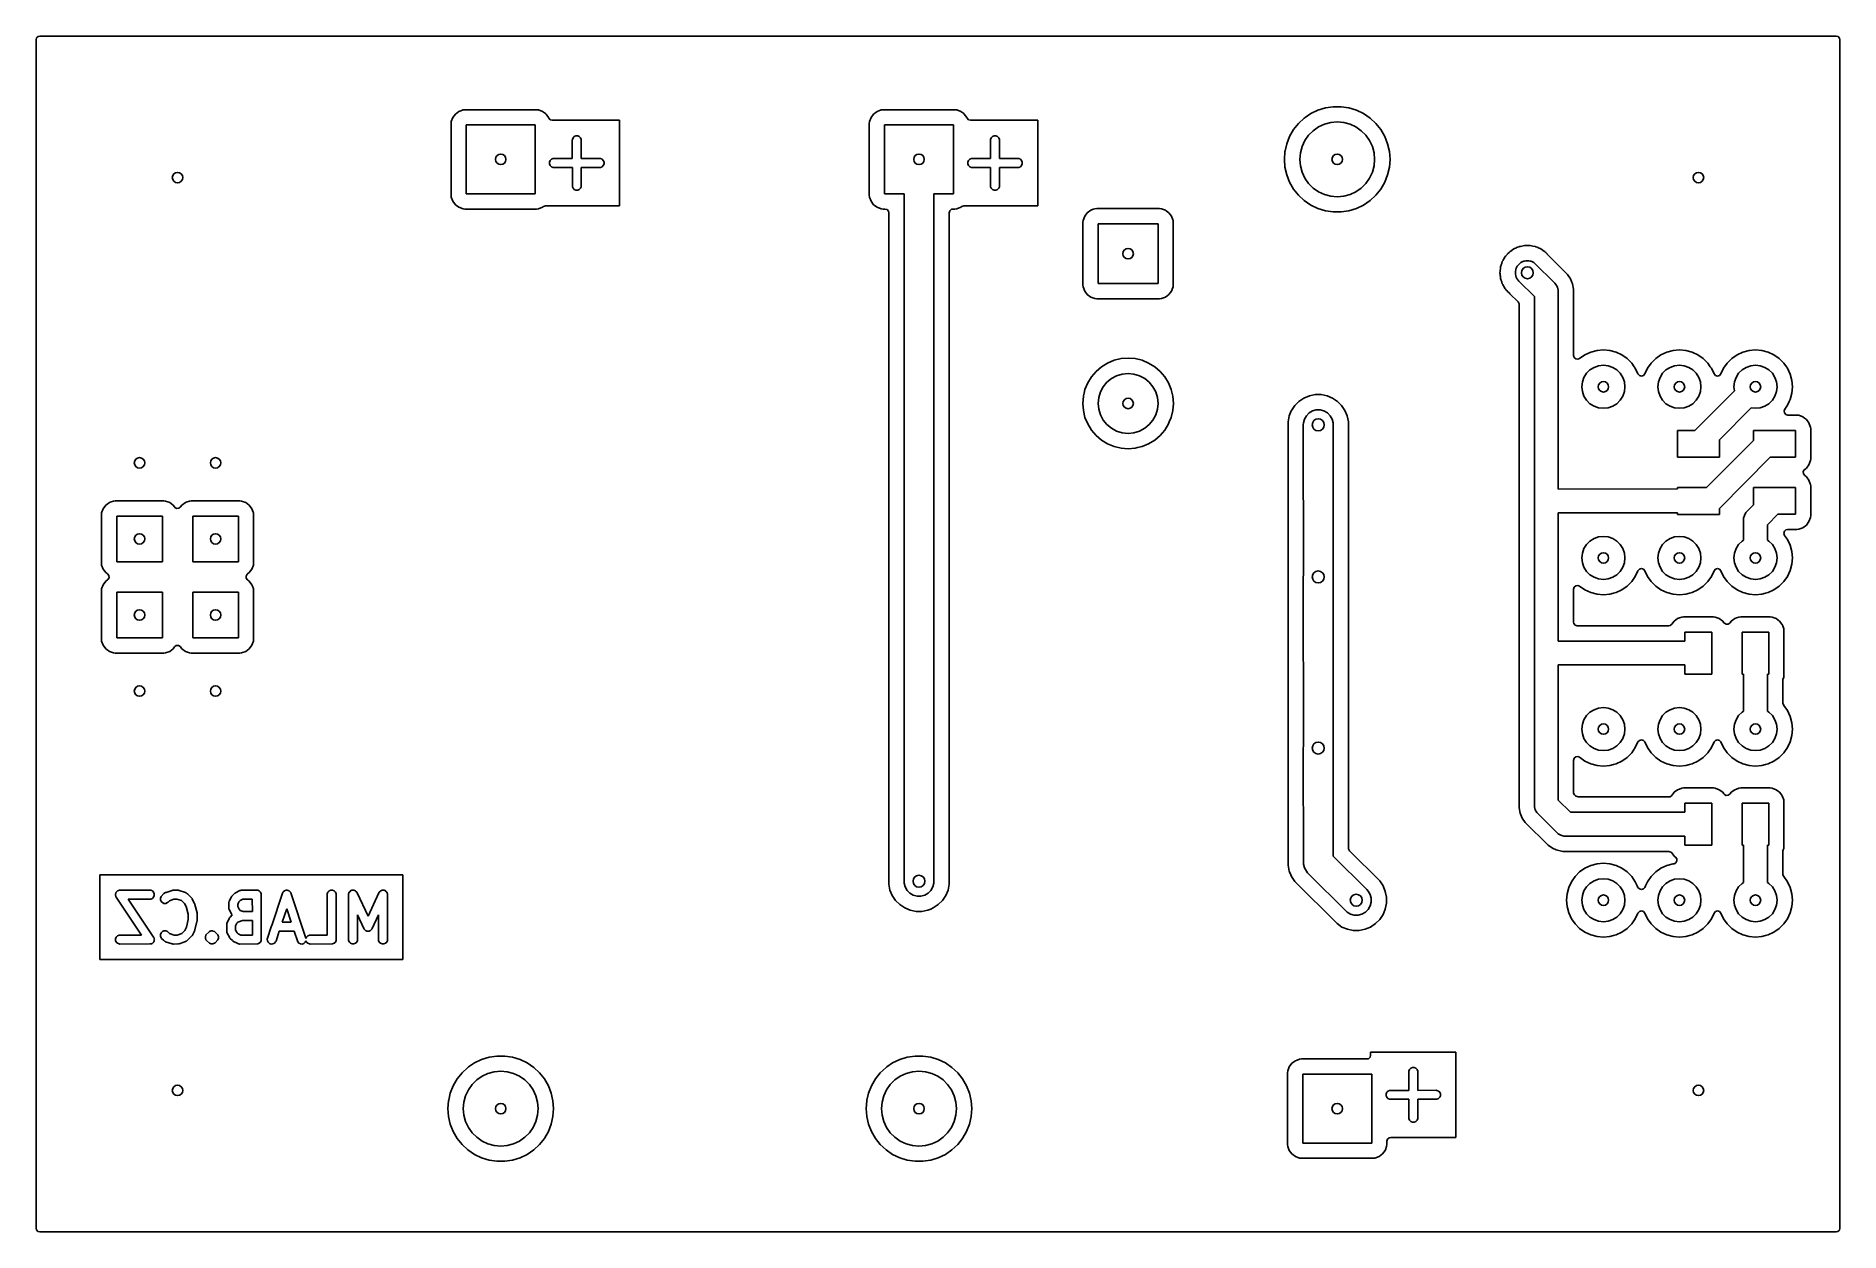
# Model space of a CAD drawing. Extents: x 0.01 to 2.39, y 0.01 to 1.59.
import ezdxf

# ---------------------------------------------------------------- set-up
doc = ezdxf.new("R2010")
doc.units = 0
doc.header["$MEASUREMENT"] = 0
doc.layers.add('BLACK', color=7, linetype='CONTINUOUS')

msp = doc.modelspace()

# ---------------------------------------------------------------- linework, layer by layer
at = {"layer": 'BLACK', "linetype": 'CONTINUOUS'}
for p, q in [((0.014, 1.5811), (0.0147, 1.5838)), ((0.014, 1.4712), (0.014, 1.5811)), ((0.0147, 1.5838), (0.0169, 1.5856)), ((0.0169, 1.5856), (0.0189, 1.586)), ((0.0189, 1.586), (2.3811, 1.586)), ((2.3811, 1.586), (2.3838, 1.5853)), ((2.3838, 1.5853), (2.3856, 1.5831)), ((2.3856, 1.5831), (2.386, 1.5811)), ((2.386, 1.5811), (2.386, 0.0189)), ((0.014, 0.9569), (0.014, 1.4712)), ((0.56, 1.4736), (0.5597, 1.4712)), ((0.5597, 1.4712), (0.5597, 1.3768)), ((0.562, 1.479), (0.56, 1.4736)), ((0.56, 1.4736), (0.56, 1.4736)), ((0.5654, 1.4836), (0.562, 1.479)), ((0.562, 1.479), (0.562, 1.479)), ((0.57, 1.487), (0.5654, 1.4836)), ((0.5724, 1.4879), (0.57, 1.487)), ((0.57, 1.487), (0.57, 1.487)), ((0.57, 1.487), (0.57, 1.487)), ((0.5754, 1.4891), (0.5724, 1.4879)), ((0.5778, 1.4893), (0.5754, 1.4891)), ((0.5754, 1.4891), (0.5754, 1.4891)), ((0.6722, 1.4893), (0.5778, 1.4893)), ((0.5778, 1.4893), (0.5778, 1.4893)), ((0.5778, 1.4893), (0.5778, 1.4893)), ((0.6746, 1.4891), (0.6722, 1.4893)), ((0.6722, 1.4893), (0.6722, 1.4893)), ((0.6722, 1.4893), (0.6722, 1.4893)), ((0.68, 1.487), (0.6746, 1.4891)), ((0.6746, 1.4891), (0.6746, 1.4891)), ((0.6746, 1.4891), (0.6746, 1.4891)), ((0.6838, 1.4841), (0.68, 1.487)), ((0.68, 1.487), (0.68, 1.487)), ((0.68, 1.487), (0.68, 1.487)), ((0.6846, 1.4836), (0.6838, 1.4841)), ((0.688, 1.479), (0.6846, 1.4836)), ((0.6882, 1.4785), (0.688, 1.479)), ((0.6883, 1.4782), (0.6882, 1.4785)), ((0.6902, 1.4761), (0.6883, 1.4782)), ((0.6928, 1.4753), (0.6902, 1.4761)), ((0.7811, 1.4753), (0.6928, 1.4753)), ((0.7811, 1.4712), (0.7811, 1.4753)), ((0.7811, 1.3631), (0.7811, 1.4712)), ((1.11, 1.4736), (1.1097, 1.4712)), ((1.1097, 1.4712), (1.1097, 1.3768)), ((1.112, 1.479), (1.11, 1.4736)), ((1.11, 1.4736), (1.11, 1.4736)), ((1.1154, 1.4836), (1.112, 1.479)), ((1.112, 1.479), (1.112, 1.479)), ((1.12, 1.487), (1.1154, 1.4836)), ((1.1224, 1.4879), (1.12, 1.487)), ((1.12, 1.487), (1.12, 1.487)), ((1.12, 1.487), (1.12, 1.487)), ((1.1254, 1.4891), (1.1224, 1.4879)), ((1.1278, 1.4893), (1.1254, 1.4891)), ((1.1254, 1.4891), (1.1254, 1.4891)), ((1.2222, 1.4893), (1.1278, 1.4893)), ((1.1278, 1.4893), (1.1278, 1.4893)), ((1.1278, 1.4893), (1.1278, 1.4893)), ((1.2246, 1.4891), (1.2222, 1.4893)), ((1.2222, 1.4893), (1.2222, 1.4893)), ((1.2222, 1.4893), (1.2222, 1.4893)), ((1.23, 1.487), (1.2246, 1.4891)), ((1.2246, 1.4891), (1.2246, 1.4891)), ((1.2246, 1.4891), (1.2246, 1.4891)), ((1.2338, 1.4841), (1.23, 1.487)), ((1.23, 1.487), (1.23, 1.487)), ((1.23, 1.487), (1.23, 1.487)), ((1.2346, 1.4836), (1.2338, 1.4841)), ((1.238, 1.479), (1.2346, 1.4836)), ((1.2382, 1.4785), (1.238, 1.479)), ((1.2383, 1.4782), (1.2382, 1.4785)), ((1.2402, 1.4761), (1.2383, 1.4782)), ((1.2428, 1.4753), (1.2402, 1.4761)), ((1.3311, 1.4753), (1.2428, 1.4753)), ((1.3311, 1.424), (1.3311, 1.4753)), ((1.6741, 1.4712), (1.6676, 1.4631)), ((1.6817, 1.4783), (1.6741, 1.4712)), ((1.6827, 1.479), (1.6817, 1.4783)), ((1.6903, 1.4841), (1.6827, 1.479)), ((1.6996, 1.4886), (1.6903, 1.4841)), ((1.6903, 1.4841), (1.6903, 1.4841)), ((1.6903, 1.4841), (1.6903, 1.4841)), ((1.7096, 1.4917), (1.6996, 1.4886)), ((1.6996, 1.4886), (1.6996, 1.4886)), ((1.6996, 1.4886), (1.6996, 1.4886)), ((1.7082, 1.4703), (1.7165, 1.4725)), ((1.7198, 1.4932), (1.7096, 1.4917)), ((1.7096, 1.4917), (1.7096, 1.4917)), ((1.7096, 1.4917), (1.7096, 1.4917)), ((1.7165, 1.4725), (1.725, 1.4732)), ((1.7302, 1.4932), (1.7198, 1.4932)), ((1.725, 1.4732), (1.7335, 1.4725)), ((1.7404, 1.4917), (1.7302, 1.4932)), ((1.7335, 1.4725), (1.7418, 1.4703)), ((1.7504, 1.4886), (1.7404, 1.4917)), ((1.7404, 1.4917), (1.7404, 1.4917)), ((1.7404, 1.4917), (1.7404, 1.4917)), ((1.7597, 1.4841), (1.7504, 1.4886)), ((1.7504, 1.4886), (1.7504, 1.4886)), ((1.7504, 1.4886), (1.7504, 1.4886)), ((1.7683, 1.4783), (1.7597, 1.4841)), ((1.7759, 1.4712), (1.7683, 1.4783)), ((1.7824, 1.4631), (1.7759, 1.4712)), ((0.5797, 1.3787), (0.5797, 1.4693)), ((0.5797, 1.4693), (0.6703, 1.4693)), ((0.6703, 1.4693), (0.6703, 1.3787)), ((0.7191, 1.4492), (0.7192, 1.4503)), ((0.7191, 1.425), (0.7191, 1.4492)), ((0.7192, 1.4503), (0.7201, 1.4525)), ((0.7201, 1.4525), (0.7217, 1.4541)), ((0.7217, 1.4541), (0.7238, 1.455)), ((0.7238, 1.455), (0.7262, 1.455)), ((0.7262, 1.455), (0.7283, 1.4541)), ((0.7283, 1.4541), (0.7299, 1.4525)), ((0.7299, 1.4525), (0.7308, 1.4503)), ((0.7308, 1.4503), (0.7308, 1.425)), ((1.1297, 1.3787), (1.1297, 1.4693)), ((1.1297, 1.4693), (1.2203, 1.4693)), ((1.2203, 1.4693), (1.2203, 1.3787)), ((1.2691, 1.4492), (1.2692, 1.4503)), ((1.2691, 1.425), (1.2691, 1.4492)), ((1.2692, 1.4503), (1.2701, 1.4525)), ((1.2701, 1.4525), (1.2717, 1.4541)), ((1.2717, 1.4541), (1.2738, 1.455)), ((1.2738, 1.455), (1.2762, 1.455)), ((1.2762, 1.455), (1.2783, 1.4541)), ((1.2783, 1.4541), (1.2799, 1.4525)), ((1.2799, 1.4525), (1.2808, 1.4503)), ((1.2808, 1.4503), (1.2808, 1.425)), ((1.6624, 1.4541), (1.6587, 1.4445)), ((1.6676, 1.4631), (1.6624, 1.4541)), ((1.6624, 1.4541), (1.6624, 1.4541)), ((1.6676, 1.4631), (1.6676, 1.4631)), ((1.6788, 1.4408), (1.6824, 1.4486)), ((1.6824, 1.4486), (1.6873, 1.4556)), ((1.6873, 1.4556), (1.6934, 1.4617)), ((1.6934, 1.4617), (1.7004, 1.4666)), ((1.7004, 1.4666), (1.7082, 1.4703)), ((1.7418, 1.4703), (1.7496, 1.4666)), ((1.7496, 1.4666), (1.7566, 1.4617)), ((1.7566, 1.4617), (1.7627, 1.4556)), ((1.7627, 1.4556), (1.7676, 1.4486)), ((1.7676, 1.4486), (1.7712, 1.4408)), ((1.7876, 1.4541), (1.7824, 1.4631)), ((1.7913, 1.4445), (1.7876, 1.4541)), ((0.6901, 1.4225), (0.6917, 1.4241)), ((0.6917, 1.4241), (0.6939, 1.425)), ((0.6939, 1.425), (0.7191, 1.425)), ((0.7308, 1.425), (0.755, 1.4251)), ((0.755, 1.4251), (0.7561, 1.425)), ((0.7561, 1.425), (0.7583, 1.4241)), ((0.7583, 1.4241), (0.7599, 1.4225)), ((1.2401, 1.4225), (1.2417, 1.4241)), ((1.2417, 1.4241), (1.2439, 1.425)), ((1.2439, 1.425), (1.2691, 1.425)), ((1.2808, 1.425), (1.305, 1.4251)), ((1.305, 1.4251), (1.3061, 1.425)), ((1.3061, 1.425), (1.3083, 1.4241)), ((1.3083, 1.4241), (1.3099, 1.4225)), ((1.3311, 1.3631), (1.3311, 1.424)), ((1.6563, 1.4344), (1.6556, 1.424)), ((1.6556, 1.424), (1.6563, 1.4137)), ((1.6566, 1.4353), (1.6563, 1.4344)), ((1.6587, 1.4445), (1.6566, 1.4353)), ((1.6758, 1.424), (1.6765, 1.4326)), ((1.6765, 1.4155), (1.6758, 1.424)), ((1.6765, 1.4326), (1.6788, 1.4408)), ((1.7712, 1.4408), (1.7735, 1.4326)), ((1.7735, 1.4326), (1.7742, 1.424)), ((1.7742, 1.424), (1.7735, 1.4155)), ((1.7937, 1.4344), (1.7913, 1.4445)), ((1.7944, 1.424), (1.7937, 1.4344)), ((1.7937, 1.4137), (1.7944, 1.424)), ((0.6892, 1.4203), (0.6901, 1.4225)), ((0.6892, 1.418), (0.6892, 1.4203)), ((0.6901, 1.4159), (0.6892, 1.418)), ((0.6917, 1.4143), (0.6901, 1.4159)), ((0.6939, 1.4134), (0.6917, 1.4143)), ((0.695, 1.4133), (0.6939, 1.4134)), ((0.7192, 1.4133), (0.695, 1.4133)), ((0.7192, 1.388), (0.7192, 1.4133)), ((0.7561, 1.4134), (0.7309, 1.4133)), ((0.7309, 1.4133), (0.7309, 1.3892)), ((0.7583, 1.4143), (0.7561, 1.4134)), ((0.7599, 1.4159), (0.7583, 1.4143)), ((0.7599, 1.4225), (0.7608, 1.4203)), ((0.7608, 1.418), (0.7599, 1.4159)), ((0.7608, 1.4203), (0.7608, 1.418)), ((1.2392, 1.4203), (1.2401, 1.4225)), ((1.2392, 1.418), (1.2392, 1.4203)), ((1.2401, 1.4159), (1.2392, 1.418)), ((1.2417, 1.4143), (1.2401, 1.4159)), ((1.2439, 1.4134), (1.2417, 1.4143)), ((1.245, 1.4133), (1.2439, 1.4134)), ((1.2692, 1.4133), (1.245, 1.4133)), ((1.2692, 1.388), (1.2692, 1.4133)), ((1.3061, 1.4134), (1.2809, 1.4133)), ((1.2809, 1.4133), (1.2809, 1.3892)), ((1.3083, 1.4143), (1.3061, 1.4134)), ((1.3099, 1.4159), (1.3083, 1.4143)), ((1.3099, 1.4225), (1.3108, 1.4203)), ((1.3108, 1.418), (1.3099, 1.4159)), ((1.3108, 1.4203), (1.3108, 1.418)), ((1.6563, 1.4137), (1.6563, 1.4137)), ((1.6563, 1.4137), (1.6563, 1.4137)), ((1.6563, 1.4137), (1.6587, 1.4036)), ((1.6587, 1.4036), (1.6624, 1.3939)), ((1.6788, 1.4072), (1.6765, 1.4155)), ((1.6824, 1.3994), (1.6788, 1.4072)), ((1.7712, 1.4072), (1.7676, 1.3994)), ((1.7735, 1.4155), (1.7712, 1.4072)), ((1.7876, 1.3939), (1.7913, 1.4036)), ((1.7913, 1.4036), (1.7937, 1.4137)), ((0.5597, 1.3768), (0.56, 1.3744)), ((0.6703, 1.3787), (0.5797, 1.3787)), ((0.7201, 1.3859), (0.7192, 1.388)), ((0.7217, 1.3843), (0.7201, 1.3859)), ((0.7238, 1.3834), (0.7217, 1.3843)), ((0.7262, 1.3834), (0.7238, 1.3834)), ((0.7283, 1.3843), (0.7262, 1.3834)), ((0.7299, 1.3859), (0.7283, 1.3843)), ((0.7308, 1.388), (0.7299, 1.3859)), ((0.7309, 1.3892), (0.7308, 1.388)), ((1.1097, 1.3768), (1.11, 1.3744)), ((1.1553, 1.3787), (1.1297, 1.3787)), ((1.1555, 0.4724), (1.1553, 1.3787)), ((1.2203, 1.3787), (1.1945, 1.3787)), ((1.1945, 1.3787), (1.1947, 0.475)), ((1.2701, 1.3859), (1.2692, 1.388)), ((1.2717, 1.3843), (1.2701, 1.3859)), ((1.2738, 1.3834), (1.2717, 1.3843)), ((1.2762, 1.3834), (1.2738, 1.3834)), ((1.2783, 1.3843), (1.2762, 1.3834)), ((1.2799, 1.3859), (1.2783, 1.3843)), ((1.2808, 1.388), (1.2799, 1.3859)), ((1.2809, 1.3892), (1.2808, 1.388)), ((1.6624, 1.3939), (1.6624, 1.3939)), ((1.6624, 1.3939), (1.6676, 1.3849)), ((1.6676, 1.3849), (1.6741, 1.3768)), ((1.6741, 1.3768), (1.6817, 1.3697)), ((1.6873, 1.3924), (1.6824, 1.3994)), ((1.6934, 1.3863), (1.6873, 1.3924)), ((1.7004, 1.3814), (1.6934, 1.3863)), ((1.7082, 1.3778), (1.7004, 1.3814)), ((1.7165, 1.3756), (1.7082, 1.3778)), ((1.7418, 1.3778), (1.7335, 1.3756)), ((1.7496, 1.3814), (1.7418, 1.3778)), ((1.7566, 1.3863), (1.7496, 1.3814)), ((1.7627, 1.3924), (1.7566, 1.3863)), ((1.7676, 1.3994), (1.7627, 1.3924)), ((1.7683, 1.3697), (1.7759, 1.3768)), ((1.7759, 1.3768), (1.7824, 1.3849)), ((1.7824, 1.3849), (1.7876, 1.3939)), ((1.7824, 1.3849), (1.7824, 1.3849)), ((1.7876, 1.3939), (1.7876, 1.3939)), ((0.56, 1.3744), (0.56, 1.3744)), ((0.56, 1.3744), (0.562, 1.369)), ((0.562, 1.369), (0.562, 1.369)), ((0.562, 1.369), (0.5654, 1.3644)), ((0.5654, 1.3644), (0.57, 1.361)), ((0.57, 1.361), (0.57, 1.361)), ((0.57, 1.361), (0.5754, 1.359)), ((0.5754, 1.359), (0.5754, 1.359)), ((0.5754, 1.359), (0.5778, 1.3587)), ((0.5778, 1.3587), (0.5778, 1.3587)), ((0.5778, 1.3587), (0.6722, 1.3587)), ((0.6722, 1.3587), (0.6746, 1.359)), ((0.6746, 1.359), (0.68, 1.361)), ((0.6746, 1.359), (0.6746, 1.359)), ((0.68, 1.361), (0.6814, 1.3621)), ((0.68, 1.361), (0.68, 1.361)), ((0.6814, 1.3621), (0.684, 1.3631)), ((0.684, 1.3631), (0.6844, 1.3631)), ((0.6844, 1.3631), (0.7811, 1.3631)), ((1.11, 1.3744), (1.11, 1.3744)), ((1.11, 1.3744), (1.112, 1.369)), ((1.112, 1.369), (1.112, 1.369)), ((1.112, 1.369), (1.1154, 1.3644)), ((1.1154, 1.3644), (1.12, 1.361)), ((1.12, 1.361), (1.12, 1.361)), ((1.12, 1.361), (1.1254, 1.359)), ((1.1254, 1.359), (1.1254, 1.359)), ((1.1254, 1.359), (1.1278, 1.3587)), ((1.1278, 1.3587), (1.1278, 1.3587)), ((1.1278, 1.3587), (1.1303, 1.3587)), ((1.1303, 1.3587), (1.133, 1.3579)), ((1.133, 1.3579), (1.1348, 1.3558)), ((1.1348, 1.3558), (1.1353, 1.3538)), ((1.1353, 1.3538), (1.1353, 0.4711)), ((1.2147, 1.3538), (1.2155, 1.3564)), ((1.2147, 1.3413), (1.2147, 1.3538)), ((1.2155, 1.3564), (1.2176, 1.3583)), ((1.2176, 1.3583), (1.2197, 1.3587)), ((1.2197, 1.3587), (1.2222, 1.3587)), ((1.2222, 1.3587), (1.2246, 1.359)), ((1.2246, 1.359), (1.23, 1.361)), ((1.2246, 1.359), (1.2246, 1.359)), ((1.23, 1.361), (1.2314, 1.3621)), ((1.23, 1.361), (1.23, 1.361)), ((1.2314, 1.3621), (1.234, 1.3631)), ((1.234, 1.3631), (1.2344, 1.3631)), ((1.2344, 1.3631), (1.3311, 1.3631)), ((1.3963, 1.3537), (1.3929, 1.3491)), ((1.4009, 1.3571), (1.3963, 1.3537)), ((1.404, 1.3583), (1.4009, 1.3571)), ((1.4009, 1.3571), (1.4009, 1.3571)), ((1.4009, 1.3571), (1.4009, 1.3571)), ((1.4063, 1.3591), (1.404, 1.3583)), ((1.4087, 1.3594), (1.4063, 1.3591)), ((1.4063, 1.3591), (1.4063, 1.3591)), ((1.4913, 1.3594), (1.4087, 1.3594)), ((1.4087, 1.3594), (1.4087, 1.3594)), ((1.4087, 1.3594), (1.4087, 1.3594)), ((1.4937, 1.3591), (1.4913, 1.3594)), ((1.4913, 1.3594), (1.4913, 1.3594)), ((1.4913, 1.3594), (1.4913, 1.3594)), ((1.4991, 1.3571), (1.4937, 1.3591)), ((1.4937, 1.3591), (1.4937, 1.3591)), ((1.4937, 1.3591), (1.4937, 1.3591)), ((1.5001, 1.3563), (1.4991, 1.3571)), ((1.4991, 1.3571), (1.4991, 1.3571)), ((1.4991, 1.3571), (1.4991, 1.3571)), ((1.5037, 1.3537), (1.5001, 1.3563)), ((1.5071, 1.3491), (1.5037, 1.3537)), ((1.6817, 1.3697), (1.6817, 1.3697)), ((1.6817, 1.3697), (1.6903, 1.3639)), ((1.6903, 1.3639), (1.6903, 1.3639)), ((1.6903, 1.3639), (1.6996, 1.3594)), ((1.6996, 1.3594), (1.6996, 1.3594)), ((1.6996, 1.3594), (1.7096, 1.3563)), ((1.7096, 1.3563), (1.7096, 1.3563)), ((1.7096, 1.3563), (1.7096, 1.3563)), ((1.7096, 1.3563), (1.7198, 1.3548)), ((1.725, 1.3748), (1.7165, 1.3756)), ((1.7198, 1.3548), (1.7198, 1.3548)), ((1.7198, 1.3548), (1.7302, 1.3548)), ((1.7335, 1.3756), (1.725, 1.3748)), ((1.7302, 1.3548), (1.7404, 1.3563)), ((1.7302, 1.3548), (1.7302, 1.3548)), ((1.7404, 1.3563), (1.7504, 1.3594)), ((1.7404, 1.3563), (1.7404, 1.3563)), ((1.7404, 1.3563), (1.7404, 1.3563)), ((1.7504, 1.3594), (1.7597, 1.3639)), ((1.7504, 1.3594), (1.7504, 1.3594)), ((1.7597, 1.3639), (1.7683, 1.3697)), ((1.7597, 1.3639), (1.7597, 1.3639)), ((1.7683, 1.3697), (1.7683, 1.3697)), ((1.7683, 1.3697), (1.7683, 1.3697)), ((1.2147, 1.1031), (1.2147, 1.3413)), ((1.3909, 1.3437), (1.3906, 1.3413)), ((1.3906, 1.3413), (1.3906, 1.2587)), ((1.3929, 1.3491), (1.3909, 1.3437)), ((1.3909, 1.3437), (1.3909, 1.3437)), ((1.3929, 1.3491), (1.3929, 1.3491)), ((1.4106, 1.2606), (1.4106, 1.3394)), ((1.4106, 1.3394), (1.4894, 1.3394)), ((1.4894, 1.3394), (1.4894, 1.2606)), ((1.5089, 1.3444), (1.5071, 1.3491)), ((1.5091, 1.3437), (1.5089, 1.3444)), ((1.5094, 1.3413), (1.5091, 1.3437)), ((1.5091, 1.3437), (1.5091, 1.3437)), ((1.5094, 1.275), (1.5094, 1.3413)), ((1.5094, 1.3413), (1.5094, 1.3413)), ((1.957, 1.3061), (1.9546, 1.3044)), ((1.9573, 1.3063), (1.957, 1.3061)), ((1.958, 1.3067), (1.9573, 1.3063)), ((1.9581, 1.3067), (1.958, 1.3067)), ((1.9608, 1.3078), (1.9581, 1.3067)), ((1.9609, 1.3079), (1.9608, 1.3078)), ((1.9639, 1.3092), (1.9609, 1.3079)), ((1.9643, 1.3093), (1.9639, 1.3092)), ((1.9639, 1.3092), (1.9639, 1.3092)), ((1.9639, 1.3092), (1.9639, 1.3092)), ((1.9639, 1.3092), (1.9639, 1.3092)), ((1.9646, 1.3094), (1.9643, 1.3093)), ((1.9643, 1.3093), (1.9643, 1.3093)), ((1.9658, 1.3096), (1.9646, 1.3094)), ((1.9678, 1.31), (1.9658, 1.3096)), ((1.9712, 1.3108), (1.9678, 1.31)), ((1.9678, 1.31), (1.9678, 1.31)), ((1.9788, 1.3108), (1.9712, 1.3108)), ((1.9822, 1.31), (1.9788, 1.3108)), ((1.9854, 1.3094), (1.9822, 1.31)), ((1.9822, 1.31), (1.9822, 1.31)), ((1.9857, 1.3093), (1.9854, 1.3094)), ((1.9854, 1.3094), (1.9854, 1.3094)), ((1.9861, 1.3092), (1.9857, 1.3093)), ((1.9857, 1.3093), (1.9857, 1.3093)), ((1.9891, 1.3079), (1.9861, 1.3092)), ((1.9861, 1.3092), (1.9861, 1.3092)), ((1.9892, 1.3078), (1.9891, 1.3079)), ((1.9919, 1.3067), (1.9892, 1.3078)), ((1.992, 1.3067), (1.9919, 1.3067)), ((1.9927, 1.3063), (1.992, 1.3067)), ((1.993, 1.3061), (1.9927, 1.3063)), ((1.9954, 1.3044), (1.993, 1.3061)), ((1.9398, 1.2825), (1.9396, 1.2806)), ((1.9402, 1.2838), (1.9398, 1.2825)), ((1.9398, 1.2825), (1.9398, 1.2825)), ((1.9404, 1.2843), (1.9402, 1.2838)), ((1.9406, 1.2854), (1.9404, 1.2843)), ((1.9413, 1.2872), (1.9406, 1.2854)), ((1.9406, 1.2854), (1.9406, 1.2854)), ((1.9415, 1.2876), (1.9413, 1.2872)), ((1.9421, 1.2896), (1.9415, 1.2876)), ((1.9427, 1.2906), (1.9421, 1.2896)), ((1.9421, 1.2896), (1.9421, 1.2896)), ((1.943, 1.2912), (1.9427, 1.2906)), ((1.9433, 1.2919), (1.943, 1.2912)), ((1.9445, 1.2938), (1.9433, 1.2919)), ((1.9433, 1.2919), (1.9433, 1.2919)), ((1.9447, 1.294), (1.9445, 1.2938)), ((1.9459, 1.2961), (1.9447, 1.294)), ((1.9465, 1.2968), (1.9459, 1.2961)), ((1.9459, 1.2961), (1.9459, 1.2961)), ((1.9469, 1.2973), (1.9465, 1.2968)), ((1.9472, 1.2978), (1.9469, 1.2973)), ((1.949, 1.2995), (1.9472, 1.2978)), ((1.9491, 1.2997), (1.949, 1.2995)), ((1.9509, 1.3017), (1.9491, 1.2997)), ((1.9511, 1.3019), (1.9509, 1.3017)), ((1.9514, 1.3021), (1.9511, 1.3019)), ((1.952, 1.3026), (1.9514, 1.3021)), ((1.9522, 1.3028), (1.952, 1.3026)), ((1.9545, 1.3043), (1.9522, 1.3028)), ((1.9546, 1.3044), (1.9545, 1.3043)), ((1.9603, 1.2804), (1.9605, 1.281)), ((1.9605, 1.281), (1.9618, 1.2834)), ((1.9618, 1.2834), (1.9623, 1.2843)), ((1.9623, 1.2843), (1.9624, 1.2844)), ((1.9624, 1.2844), (1.9625, 1.2846)), ((1.9625, 1.2846), (1.9654, 1.2875)), ((1.9654, 1.2875), (1.9656, 1.2876)), ((1.9656, 1.2876), (1.9657, 1.2877)), ((1.9657, 1.2877), (1.9666, 1.2882)), ((1.9666, 1.2882), (1.969, 1.2895)), ((1.969, 1.2895), (1.9696, 1.2897)), ((1.9696, 1.2897), (1.9701, 1.29)), ((1.9701, 1.29), (1.9712, 1.2901)), ((1.9712, 1.2901), (1.9729, 1.2906)), ((1.9729, 1.2906), (1.9741, 1.2906)), ((1.9741, 1.2906), (1.975, 1.2907)), ((1.975, 1.2907), (1.9759, 1.2906)), ((1.9759, 1.2906), (1.9771, 1.2906)), ((1.9771, 1.2906), (1.9788, 1.2901)), ((1.9788, 1.2901), (1.9799, 1.29)), ((1.9799, 1.29), (1.9804, 1.2897)), ((1.9804, 1.2897), (1.981, 1.2895)), ((1.981, 1.2895), (1.9834, 1.2882)), ((1.9834, 1.2882), (1.9843, 1.2877)), ((1.9843, 1.2877), (1.9844, 1.2876)), ((1.9844, 1.2876), (1.9846, 1.2875)), ((1.9846, 1.2875), (2.0111, 1.2611)), ((1.9955, 1.3043), (1.9954, 1.3044)), ((1.9978, 1.3028), (1.9955, 1.3043)), ((1.998, 1.3026), (1.9978, 1.3028)), ((1.9986, 1.3021), (1.998, 1.3026)), ((1.9991, 1.3017), (1.9986, 1.3021)), ((2.0009, 1.2997), (1.9991, 1.3017)), ((2.001, 1.2995), (2.0009, 1.2997)), ((2.0278, 1.2728), (2.001, 1.2995)), ((1.3906, 1.2587), (1.3909, 1.2563)), ((1.4894, 1.2606), (1.4106, 1.2606)), ((1.5091, 1.2563), (1.5094, 1.2587)), ((1.5094, 1.2587), (1.5094, 1.275)), ((1.5094, 1.2587), (1.5094, 1.2587)), ((1.9392, 1.2766), (1.939, 1.275)), ((1.939, 1.275), (1.9392, 1.2734)), ((1.9396, 1.2801), (1.9392, 1.2785)), ((1.9392, 1.2785), (1.9392, 1.2771)), ((1.9392, 1.2771), (1.9392, 1.2766)), ((1.9392, 1.2734), (1.9392, 1.2729)), ((1.9392, 1.2729), (1.9392, 1.2715)), ((1.9392, 1.2715), (1.9396, 1.2699)), ((1.9396, 1.2806), (1.9396, 1.2801)), ((1.9396, 1.2699), (1.9396, 1.2694)), ((1.9396, 1.2694), (1.9398, 1.2675)), ((1.9398, 1.2675), (1.9398, 1.2675)), ((1.9398, 1.2675), (1.9402, 1.2662)), ((1.9402, 1.2662), (1.9404, 1.2657)), ((1.9404, 1.2657), (1.9406, 1.2646)), ((1.9406, 1.2646), (1.9406, 1.2646)), ((1.9406, 1.2646), (1.9413, 1.2628)), ((1.9413, 1.2628), (1.9415, 1.2624)), ((1.9415, 1.2624), (1.9421, 1.2604)), ((1.9421, 1.2604), (1.9421, 1.2604)), ((1.9421, 1.2604), (1.9427, 1.2594)), ((1.9427, 1.2594), (1.943, 1.2588)), ((1.943, 1.2588), (1.9433, 1.2581)), ((1.9433, 1.2581), (1.9433, 1.2581)), ((1.9433, 1.2581), (1.9445, 1.2562)), ((1.9593, 1.275), (1.9594, 1.2759)), ((1.9594, 1.2741), (1.9593, 1.275)), ((1.9594, 1.2771), (1.9599, 1.2788)), ((1.9594, 1.2759), (1.9594, 1.2771)), ((1.9594, 1.2729), (1.9594, 1.2741)), ((1.9599, 1.2712), (1.9594, 1.2729)), ((1.9599, 1.2788), (1.96, 1.2799)), ((1.96, 1.2701), (1.9599, 1.2712)), ((1.96, 1.2799), (1.9603, 1.2804)), ((1.9603, 1.2696), (1.96, 1.2701)), ((1.9605, 1.269), (1.9603, 1.2696)), ((1.9618, 1.2666), (1.9605, 1.269)), ((1.9623, 1.2657), (1.9618, 1.2666)), ((1.9624, 1.2656), (1.9623, 1.2657)), ((1.9625, 1.2654), (1.9624, 1.2656)), ((1.9639, 1.2639), (1.9625, 1.2654)), ((1.9843, 1.2436), (1.9639, 1.2639)), ((2.0111, 1.2611), (2.0125, 1.2596)), ((2.0125, 1.2596), (2.0145, 1.256)), ((2.0317, 1.2669), (2.0278, 1.2728)), ((2.0332, 1.2632), (2.0317, 1.2669)), ((2.0335, 1.2626), (2.0332, 1.2632)), ((2.0336, 1.2623), (2.0335, 1.2626)), ((2.0344, 1.2604), (2.0336, 1.2623)), ((2.0358, 1.2535), (2.0344, 1.2604)), ((1.3909, 1.2563), (1.3909, 1.2563)), ((1.3909, 1.2563), (1.3929, 1.2509)), ((1.3929, 1.2509), (1.3929, 1.2509)), ((1.3929, 1.2509), (1.3963, 1.2463)), ((1.3963, 1.2463), (1.4009, 1.2429)), ((1.4009, 1.2429), (1.4009, 1.2429)), ((1.4009, 1.2429), (1.4063, 1.2409)), ((1.4063, 1.2409), (1.4063, 1.2409)), ((1.4063, 1.2409), (1.4087, 1.2406)), ((1.4087, 1.2406), (1.4087, 1.2406)), ((1.4087, 1.2406), (1.4913, 1.2406)), ((1.4913, 1.2406), (1.4937, 1.2409)), ((1.4937, 1.2409), (1.4991, 1.2429)), ((1.4937, 1.2409), (1.4937, 1.2409)), ((1.4991, 1.2429), (1.5037, 1.2463)), ((1.4991, 1.2429), (1.4991, 1.2429)), ((1.5037, 1.2463), (1.5071, 1.2509)), ((1.5071, 1.2509), (1.5078, 1.2527)), ((1.5071, 1.2509), (1.5071, 1.2509)), ((1.5078, 1.2527), (1.5081, 1.2535)), ((1.5081, 1.2535), (1.5091, 1.2563)), ((1.5091, 1.2563), (1.5091, 1.2563)), ((1.9445, 1.2562), (1.9447, 1.256)), ((1.9447, 1.256), (1.9459, 1.2539)), ((1.9459, 1.2539), (1.9465, 1.2532)), ((1.9465, 1.2532), (1.9469, 1.2527)), ((1.9469, 1.2527), (1.9472, 1.2522)), ((1.9472, 1.2522), (1.9472, 1.2522)), ((1.9472, 1.2522), (1.949, 1.2505)), ((1.949, 1.2505), (1.9491, 1.2503)), ((1.9491, 1.2503), (1.9509, 1.2483)), ((1.9509, 1.2483), (1.9514, 1.2479)), ((1.9514, 1.2479), (1.952, 1.2474)), ((1.952, 1.2474), (1.9628, 1.2366)), ((1.9628, 1.2366), (1.9641, 1.2342)), ((1.9641, 1.2342), (1.9642, 1.2331)), ((1.9844, 0.977), (1.9843, 1.2436)), ((2.0145, 1.256), (2.0156, 1.2521)), ((2.0156, 1.2521), (2.0157, 0.9906)), ((2.0358, 1.1661), (2.0358, 1.2535)), ((2.0358, 1.2535), (2.0358, 1.2535)), ((1.9642, 1.2331), (1.9642, 0.5715)), ((1.45, 1.1627), (1.4407, 1.162)), ((1.4593, 1.162), (1.45, 1.1627)), ((2.0365, 1.1635), (2.0358, 1.1661)), ((2.0386, 1.1616), (2.0365, 1.1635)), ((2.0507, 1.167), (2.0436, 1.1621)), ((2.0584, 1.1706), (2.0507, 1.167)), ((2.0507, 1.167), (2.0507, 1.167)), ((2.0666, 1.1728), (2.0584, 1.1706)), ((2.075, 1.1736), (2.0666, 1.1728)), ((2.0834, 1.1728), (2.075, 1.1736)), ((2.0916, 1.1706), (2.0834, 1.1728)), ((2.0993, 1.167), (2.0916, 1.1706)), ((2.1062, 1.1622), (2.0993, 1.167)), ((2.1507, 1.167), (2.1438, 1.1622)), ((2.1584, 1.1706), (2.1507, 1.167)), ((2.1507, 1.167), (2.1507, 1.167)), ((2.1666, 1.1728), (2.1584, 1.1706)), ((2.175, 1.1736), (2.1666, 1.1728)), ((2.1834, 1.1728), (2.175, 1.1736)), ((2.1916, 1.1706), (2.1834, 1.1728)), ((2.1993, 1.167), (2.1916, 1.1706)), ((2.2062, 1.1622), (2.1993, 1.167)), ((2.2507, 1.167), (2.2438, 1.1622)), ((2.2584, 1.1706), (2.2507, 1.167)), ((2.2507, 1.167), (2.2507, 1.167)), ((2.2666, 1.1728), (2.2584, 1.1706)), ((2.275, 1.1736), (2.2666, 1.1728)), ((2.2834, 1.1728), (2.275, 1.1736)), ((2.2916, 1.1706), (2.2834, 1.1728)), ((2.2993, 1.167), (2.2916, 1.1706)), ((2.3062, 1.1622), (2.2993, 1.167)), ((1.4079, 1.1453), (1.4018, 1.1382)), ((1.415, 1.1513), (1.4079, 1.1453)), ((1.423, 1.1562), (1.415, 1.1513)), ((1.415, 1.1513), (1.415, 1.1513)), ((1.415, 1.1513), (1.415, 1.1513)), ((1.4316, 1.1598), (1.423, 1.1562)), ((1.4281, 1.1359), (1.4349, 1.1395)), ((1.4407, 1.162), (1.4316, 1.1598)), ((1.4349, 1.1395), (1.4423, 1.1418)), ((1.4423, 1.1418), (1.45, 1.1425)), ((1.45, 1.1425), (1.4577, 1.1418)), ((1.4577, 1.1418), (1.4651, 1.1395)), ((1.4684, 1.1598), (1.4593, 1.162)), ((1.4651, 1.1395), (1.4719, 1.1359)), ((1.477, 1.1562), (1.4684, 1.1598)), ((1.485, 1.1513), (1.477, 1.1562)), ((1.4921, 1.1453), (1.485, 1.1513)), ((1.4982, 1.1382), (1.4921, 1.1453)), ((2.0414, 1.1612), (2.0386, 1.1616)), ((2.0436, 1.1621), (2.0414, 1.1612)), ((2.0436, 1.1621), (2.0436, 1.1621)), ((2.0495, 1.1373), (2.0528, 1.1427)), ((2.0528, 1.1427), (2.0573, 1.1472)), ((2.0573, 1.1472), (2.0627, 1.1505)), ((2.0627, 1.1505), (2.0687, 1.1526)), ((2.0687, 1.1526), (2.075, 1.1533)), ((2.075, 1.1533), (2.0813, 1.1526)), ((2.0813, 1.1526), (2.0873, 1.1505)), ((2.0873, 1.1505), (2.0927, 1.1472)), ((2.0927, 1.1472), (2.0972, 1.1427)), ((2.0972, 1.1427), (2.1005, 1.1373)), ((2.1122, 1.1562), (2.1062, 1.1622)), ((2.1156, 1.1513), (2.1122, 1.1562)), ((2.1122, 1.1562), (2.1122, 1.1562)), ((2.1122, 1.1562), (2.1122, 1.1562)), ((2.117, 1.1493), (2.1156, 1.1513)), ((2.1205, 1.1419), (2.117, 1.1493)), ((2.1223, 1.1398), (2.1205, 1.1419)), ((2.125, 1.139), (2.1223, 1.1398)), ((2.1276, 1.1398), (2.125, 1.139)), ((2.1295, 1.1419), (2.1276, 1.1398)), ((2.133, 1.1493), (2.1295, 1.1419)), ((2.1378, 1.1562), (2.133, 1.1493)), ((2.1438, 1.1622), (2.1378, 1.1562)), ((2.1378, 1.1562), (2.1378, 1.1562)), ((2.1438, 1.1622), (2.1438, 1.1622)), ((2.1495, 1.1373), (2.1528, 1.1427)), ((2.1528, 1.1427), (2.1573, 1.1472)), ((2.1573, 1.1472), (2.1627, 1.1505)), ((2.1627, 1.1505), (2.1687, 1.1526)), ((2.1687, 1.1526), (2.175, 1.1533)), ((2.175, 1.1533), (2.1813, 1.1526)), ((2.1813, 1.1526), (2.1873, 1.1505)), ((2.1873, 1.1505), (2.1927, 1.1472)), ((2.1927, 1.1472), (2.1972, 1.1427)), ((2.1972, 1.1427), (2.2005, 1.1373)), ((2.2122, 1.1562), (2.2062, 1.1622)), ((2.2156, 1.1513), (2.2122, 1.1562)), ((2.2122, 1.1562), (2.2122, 1.1562)), ((2.2122, 1.1562), (2.2122, 1.1562)), ((2.217, 1.1493), (2.2156, 1.1513)), ((2.2205, 1.1419), (2.217, 1.1493)), ((2.2223, 1.1398), (2.2205, 1.1419)), ((2.225, 1.139), (2.2223, 1.1398)), ((2.2276, 1.1398), (2.225, 1.139)), ((2.2295, 1.1419), (2.2276, 1.1398)), ((2.233, 1.1493), (2.2295, 1.1419)), ((2.2378, 1.1562), (2.233, 1.1493)), ((2.2438, 1.1622), (2.2378, 1.1562)), ((2.2378, 1.1562), (2.2378, 1.1562)), ((2.2438, 1.1622), (2.2438, 1.1622)), ((2.2495, 1.1373), (2.2528, 1.1427)), ((2.2528, 1.1427), (2.2573, 1.1472)), ((2.2573, 1.1472), (2.2627, 1.1505)), ((2.2627, 1.1505), (2.2687, 1.1526)), ((2.2687, 1.1526), (2.275, 1.1533)), ((2.275, 1.1533), (2.2813, 1.1526)), ((2.2813, 1.1526), (2.2873, 1.1505)), ((2.2873, 1.1505), (2.2927, 1.1472)), ((2.2927, 1.1472), (2.2972, 1.1427)), ((2.2972, 1.1427), (2.3005, 1.1373)), ((2.3122, 1.1562), (2.3062, 1.1622)), ((2.3156, 1.1513), (2.3122, 1.1562)), ((2.3122, 1.1562), (2.3122, 1.1562)), ((2.3122, 1.1562), (2.3122, 1.1562)), ((2.317, 1.1493), (2.3156, 1.1513)), ((2.3206, 1.1416), (2.317, 1.1493)), ((2.3228, 1.1334), (2.3206, 1.1416)), ((1.3921, 1.1166), (1.3913, 1.1132)), ((1.3933, 1.1216), (1.3921, 1.1166)), ((1.3969, 1.1302), (1.3933, 1.1216)), ((1.4018, 1.1382), (1.3969, 1.1302)), ((1.4018, 1.1382), (1.4018, 1.1382)), ((1.4114, 1.1108), (1.4136, 1.1182)), ((1.4136, 1.1182), (1.4173, 1.125)), ((1.4173, 1.125), (1.4222, 1.131)), ((1.4222, 1.131), (1.4281, 1.1359)), ((1.4719, 1.1359), (1.4778, 1.131)), ((1.4778, 1.131), (1.4827, 1.125)), ((1.4827, 1.125), (1.4864, 1.1182)), ((1.4864, 1.1182), (1.4886, 1.1108)), ((1.5031, 1.1302), (1.4982, 1.1382)), ((1.5067, 1.1216), (1.5031, 1.1302)), ((1.5088, 1.1125), (1.5067, 1.1216)), ((2.0467, 1.125), (2.0474, 1.1313)), ((2.0474, 1.1187), (2.0467, 1.125)), ((2.0474, 1.1313), (2.0495, 1.1373)), ((2.0495, 1.1127), (2.0474, 1.1187)), ((2.1005, 1.1373), (2.1026, 1.1313)), ((2.1026, 1.1187), (2.1005, 1.1127)), ((2.1026, 1.1313), (2.1033, 1.125)), ((2.1033, 1.125), (2.1026, 1.1187)), ((2.1467, 1.125), (2.1474, 1.1313)), ((2.1474, 1.1187), (2.1467, 1.125)), ((2.1474, 1.1313), (2.1495, 1.1373)), ((2.1495, 1.1127), (2.1474, 1.1187)), ((2.1954, 1.0675), (2.2473, 1.1195)), ((2.2005, 1.1373), (2.2026, 1.1313)), ((2.2026, 1.1187), (2.2005, 1.1127)), ((2.2026, 1.1313), (2.2033, 1.125)), ((2.2033, 1.125), (2.2026, 1.1187)), ((2.2467, 1.125), (2.2474, 1.1313)), ((2.2473, 1.1195), (2.2467, 1.125)), ((2.2474, 1.1313), (2.2495, 1.1373)), ((2.3005, 1.1373), (2.3026, 1.1313)), ((2.3026, 1.1187), (2.3005, 1.1127)), ((2.3026, 1.1313), (2.3033, 1.125)), ((2.3033, 1.125), (2.3026, 1.1187)), ((2.3206, 1.1084), (2.3228, 1.1166)), ((2.3236, 1.125), (2.3228, 1.1334)), ((2.3228, 1.1166), (2.3236, 1.125)), ((1.2147, 0.4711), (1.2147, 1.1031)), ((1.3912, 1.1125), (1.3904, 1.1031)), ((1.3904, 1.1031), (1.3912, 1.0938)), ((1.3913, 1.1132), (1.3912, 1.1125)), ((1.3912, 1.0938), (1.3933, 1.0847)), ((1.4106, 1.1031), (1.4114, 1.1108)), ((1.4114, 1.0955), (1.4106, 1.1031)), ((1.4136, 1.0881), (1.4114, 1.0955)), ((1.4886, 1.0955), (1.4864, 1.0881)), ((1.4886, 1.1108), (1.4894, 1.1031)), ((1.4894, 1.1031), (1.4886, 1.0955)), ((1.5067, 1.0847), (1.5088, 1.0938)), ((1.5096, 1.1031), (1.5088, 1.1125)), ((1.5088, 1.0938), (1.5096, 1.1031)), ((1.6646, 1.0934), (1.6618, 1.0866)), ((1.6648, 1.0938), (1.6646, 1.0934)), ((1.6692, 1.1003), (1.6648, 1.0938)), ((1.6747, 1.1058), (1.6692, 1.1003)), ((1.6812, 1.1102), (1.6747, 1.1058)), ((1.6884, 1.1132), (1.6812, 1.1102)), ((1.688, 1.0906), (1.6925, 1.0932)), ((1.6961, 1.1147), (1.6884, 1.1132)), ((1.6925, 1.0932), (1.6974, 1.0945)), ((1.7039, 1.1147), (1.6961, 1.1147)), ((1.6974, 1.0945), (1.7026, 1.0945)), ((1.7026, 1.0945), (1.7075, 1.0932)), ((1.7116, 1.1132), (1.7039, 1.1147)), ((1.7075, 1.0932), (1.712, 1.0906)), ((1.7188, 1.1102), (1.7116, 1.1132)), ((1.7253, 1.1058), (1.7188, 1.1102)), ((1.7308, 1.1003), (1.7253, 1.1058)), ((1.7352, 1.0938), (1.7308, 1.1003)), ((1.7382, 1.0866), (1.7352, 1.0938)), ((2.0528, 1.1073), (2.0495, 1.1127)), ((2.0573, 1.1028), (2.0528, 1.1073)), ((2.0627, 1.0995), (2.0573, 1.1028)), ((2.0687, 1.0974), (2.0627, 1.0995)), ((2.075, 1.0967), (2.0687, 1.0974)), ((2.0813, 1.0974), (2.075, 1.0967)), ((2.0873, 1.0995), (2.0813, 1.0974)), ((2.0927, 1.1028), (2.0873, 1.0995)), ((2.0972, 1.1073), (2.0927, 1.1028)), ((2.1005, 1.1127), (2.0972, 1.1073)), ((2.1528, 1.1073), (2.1495, 1.1127)), ((2.1573, 1.1028), (2.1528, 1.1073)), ((2.1627, 1.0995), (2.1573, 1.1028)), ((2.1687, 1.0974), (2.1627, 1.0995)), ((2.175, 1.0967), (2.1687, 1.0974)), ((2.1813, 1.0974), (2.175, 1.0967)), ((2.1873, 1.0995), (2.1813, 1.0974)), ((2.1927, 1.1028), (2.1873, 1.0995)), ((2.1972, 1.1073), (2.1927, 1.1028)), ((2.2005, 1.1127), (2.1972, 1.1073)), ((2.2694, 1.0973), (2.2276, 1.0553)), ((2.275, 1.0967), (2.2694, 1.0973)), ((2.2813, 1.0974), (2.275, 1.0967)), ((2.2873, 1.0995), (2.2813, 1.0974)), ((2.2927, 1.1028), (2.2873, 1.0995)), ((2.2972, 1.1073), (2.2927, 1.1028)), ((2.3005, 1.1127), (2.2972, 1.1073)), ((2.3126, 1.0934), (2.3134, 1.0955)), ((2.313, 1.0906), (2.3126, 1.0934)), ((2.3134, 1.0955), (2.317, 1.1007)), ((2.317, 1.1007), (2.3194, 1.1058)), ((2.3194, 1.1058), (2.3206, 1.1084)), ((1.3933, 1.0847), (1.3969, 1.0761)), ((1.3969, 1.0761), (1.4018, 1.0681)), ((1.4018, 1.0681), (1.4018, 1.0681)), ((1.4018, 1.0681), (1.4079, 1.061)), ((1.4173, 1.0813), (1.4136, 1.0881)), ((1.4222, 1.0753), (1.4173, 1.0813)), ((1.4281, 1.0704), (1.4222, 1.0753)), ((1.4349, 1.0668), (1.4281, 1.0704)), ((1.4719, 1.0704), (1.4651, 1.0668)), ((1.4778, 1.0753), (1.4719, 1.0704)), ((1.4827, 1.0813), (1.4778, 1.0753)), ((1.4864, 1.0881), (1.4827, 1.0813)), ((1.4921, 1.061), (1.4982, 1.0681)), ((1.4982, 1.0681), (1.5031, 1.0761)), ((1.4982, 1.0681), (1.4982, 1.0681)), ((1.4982, 1.0681), (1.4982, 1.0681)), ((1.5031, 1.0761), (1.5042, 1.0789)), ((1.5042, 1.0789), (1.5067, 1.0847)), ((1.6618, 1.0866), (1.6603, 1.0789)), ((1.6603, 1.0789), (1.6603, 0.4961)), ((1.6618, 1.0866), (1.6618, 1.0866)), ((1.6803, 1.075), (1.6805, 1.0776)), ((1.6805, 0.8775), (1.6803, 1.075)), ((1.6805, 1.0776), (1.6818, 1.0825)), ((1.6818, 1.0825), (1.6844, 1.087)), ((1.6844, 1.087), (1.688, 1.0906)), ((1.712, 1.0906), (1.7156, 1.087)), ((1.7156, 1.087), (1.7182, 1.0825)), ((1.7182, 1.0825), (1.7195, 1.0776)), ((1.7195, 1.0776), (1.7197, 0.875)), ((1.7397, 1.0789), (1.7382, 1.0866)), ((1.7397, 0.5185), (1.7397, 1.0789)), ((1.7397, 1.0789), (1.7397, 1.0789)), ((2.1724, 1.0325), (2.1724, 1.0675)), ((2.1724, 1.0675), (2.1954, 1.0675)), ((2.2724, 1.0546), (2.2724, 1.0677)), ((2.2724, 1.0677), (2.3276, 1.0677)), ((2.3148, 1.0885), (2.313, 1.0906)), ((2.3175, 1.0877), (2.3148, 1.0885)), ((2.3295, 1.0877), (2.3175, 1.0877)), ((2.3276, 1.0677), (2.3276, 1.0323)), ((2.3319, 1.0875), (2.3295, 1.0877)), ((2.3295, 1.0877), (2.3295, 1.0877)), ((2.3295, 1.0877), (2.3295, 1.0877)), ((2.3295, 1.0877), (2.3295, 1.0877)), ((2.3373, 1.0854), (2.3319, 1.0875)), ((2.3319, 1.0875), (2.3319, 1.0875)), ((2.3319, 1.0875), (2.3319, 1.0875)), ((2.3393, 1.0839), (2.3373, 1.0854)), ((2.3373, 1.0854), (2.3373, 1.0854)), ((2.3373, 1.0854), (2.3373, 1.0854)), ((2.3419, 1.082), (2.3393, 1.0839)), ((2.3453, 1.0774), (2.3419, 1.082)), ((2.3458, 1.0761), (2.3453, 1.0774)), ((2.3473, 1.072), (2.3458, 1.0761)), ((2.3476, 1.0696), (2.3473, 1.072)), ((2.3473, 1.072), (2.3473, 1.072)), ((2.3476, 1.0304), (2.3476, 1.0696)), ((2.3476, 1.0696), (2.3476, 1.0696)), ((1.4079, 1.061), (1.415, 1.055)), ((1.415, 1.055), (1.415, 1.055)), ((1.415, 1.055), (1.423, 1.0501)), ((1.423, 1.0501), (1.4316, 1.0465)), ((1.4316, 1.0465), (1.4407, 1.0443)), ((1.4423, 1.0645), (1.4349, 1.0668)), ((1.4407, 1.0443), (1.45, 1.0436)), ((1.45, 1.0638), (1.4423, 1.0645)), ((1.4577, 1.0645), (1.45, 1.0638)), ((1.45, 1.0436), (1.4593, 1.0443)), ((1.4651, 1.0668), (1.4577, 1.0645)), ((1.4593, 1.0443), (1.4622, 1.045)), ((1.4622, 1.045), (1.4684, 1.0465)), ((1.4684, 1.0465), (1.477, 1.0501)), ((1.477, 1.0501), (1.485, 1.055)), ((1.477, 1.0501), (1.477, 1.0501)), ((1.485, 1.055), (1.4921, 1.061)), ((1.485, 1.055), (1.485, 1.055)), ((1.485, 1.055), (1.485, 1.055)), ((2.2107, 0.9927), (2.2724, 1.0546)), ((2.2276, 1.0553), (2.2276, 1.0325)), ((2.2276, 1.0325), (2.1724, 1.0325)), ((2.2945, 1.0323), (2.2276, 0.9652)), ((2.3276, 1.0323), (2.2945, 1.0323)), ((2.3419, 1.018), (2.3453, 1.0226)), ((2.3453, 1.0226), (2.3473, 1.028)), ((2.3453, 1.0226), (2.3453, 1.0226)), ((2.3473, 1.028), (2.3476, 1.0304)), ((2.3473, 1.028), (2.3473, 1.028)), ((2.3476, 1.0304), (2.3476, 1.0304)), ((2.3378, 1.0135), (2.3391, 1.0159)), ((2.338, 1.0107), (2.3378, 1.0135)), ((2.3397, 1.0084), (2.338, 1.0107)), ((2.3391, 1.0159), (2.3397, 1.0164)), ((2.3397, 1.0164), (2.3419, 1.018)), ((2.3419, 1.0068), (2.3397, 1.0084)), ((2.3453, 1.0022), (2.3419, 1.0068)), ((2.347, 0.9975), (2.3453, 1.0022)), ((2.3473, 0.9968), (2.347, 0.9975)), ((2.3476, 0.9944), (2.3473, 0.9968)), ((2.3473, 0.9968), (2.3473, 0.9968)), ((0.1103, 0.9728), (0.1057, 0.9693)), ((0.1126, 0.9736), (0.1103, 0.9728)), ((0.1103, 0.9728), (0.1103, 0.9728)), ((0.1103, 0.9728), (0.1103, 0.9728)), ((0.1157, 0.9748), (0.1126, 0.9736)), ((0.1181, 0.975), (0.1157, 0.9748)), ((0.1157, 0.9748), (0.1157, 0.9748)), ((0.1819, 0.975), (0.1181, 0.975)), ((0.1181, 0.975), (0.1181, 0.975)), ((0.1181, 0.975), (0.1181, 0.975)), ((0.1843, 0.9748), (0.1819, 0.975)), ((0.1819, 0.975), (0.1819, 0.975)), ((0.1819, 0.975), (0.1819, 0.975)), ((0.1897, 0.9728), (0.1843, 0.9748)), ((0.1843, 0.9748), (0.1843, 0.9748)), ((0.1843, 0.9748), (0.1843, 0.9748)), ((0.1943, 0.9693), (0.1897, 0.9728)), ((0.1897, 0.9728), (0.1897, 0.9728)), ((0.1897, 0.9728), (0.1897, 0.9728)), ((0.2103, 0.9728), (0.2057, 0.9693)), ((0.2126, 0.9736), (0.2103, 0.9728)), ((0.2103, 0.9728), (0.2103, 0.9728)), ((0.2103, 0.9728), (0.2103, 0.9728)), ((0.2157, 0.9748), (0.2126, 0.9736)), ((0.2181, 0.975), (0.2157, 0.9748)), ((0.2157, 0.9748), (0.2157, 0.9748)), ((0.2819, 0.975), (0.2181, 0.975)), ((0.2181, 0.975), (0.2181, 0.975)), ((0.2181, 0.975), (0.2181, 0.975)), ((0.2843, 0.9748), (0.2819, 0.975)), ((0.2819, 0.975), (0.2819, 0.975)), ((0.2819, 0.975), (0.2819, 0.975)), ((0.2897, 0.9728), (0.2843, 0.9748)), ((0.2843, 0.9748), (0.2843, 0.9748)), ((0.2843, 0.9748), (0.2843, 0.9748)), ((0.2943, 0.9693), (0.2897, 0.9728)), ((1.9843, 0.975), (1.9844, 0.977)), ((1.9844, 0.777), (1.9843, 0.975)), ((2.0157, 0.9906), (2.1724, 0.9907)), ((2.1724, 0.9907), (2.1724, 0.9927)), ((2.1724, 0.9927), (2.2107, 0.9927)), ((2.2724, 0.9696), (2.2724, 0.9925)), ((2.2724, 0.9925), (2.3276, 0.9925)), ((2.3276, 0.9925), (2.3276, 0.9575)), ((2.3476, 0.9556), (2.3476, 0.9944)), ((2.3476, 0.9944), (2.3476, 0.9944)), ((0.014, 0.3721), (0.014, 0.9569)), ((0.1002, 0.9593), (0.1, 0.9569)), ((0.1, 0.9569), (0.1, 0.8931)), ((0.1022, 0.9647), (0.1002, 0.9593)), ((0.1002, 0.9593), (0.1002, 0.9593)), ((0.1057, 0.9693), (0.1022, 0.9647)), ((0.1022, 0.9647), (0.1022, 0.9647)), ((0.12, 0.895), (0.12, 0.955)), ((0.12, 0.955), (0.18, 0.955)), ((0.18, 0.955), (0.18, 0.895)), ((0.196, 0.967), (0.1943, 0.9693)), ((0.1965, 0.9665), (0.196, 0.967)), ((0.1989, 0.9651), (0.1965, 0.9665)), ((0.2017, 0.9653), (0.1989, 0.9651)), ((0.204, 0.967), (0.2017, 0.9653)), ((0.2057, 0.9693), (0.204, 0.967)), ((0.22, 0.895), (0.22, 0.955)), ((0.22, 0.955), (0.28, 0.955)), ((0.28, 0.955), (0.28, 0.895)), ((0.2978, 0.9647), (0.2943, 0.9693)), ((0.2995, 0.96), (0.2978, 0.9647)), ((0.2998, 0.9593), (0.2995, 0.96)), ((0.3, 0.9569), (0.2998, 0.9593)), ((0.2998, 0.9593), (0.2998, 0.9593)), ((0.3, 0.8931), (0.3, 0.9569)), ((0.3, 0.9569), (0.3, 0.9569)), ((2.1724, 0.9594), (2.0156, 0.9593)), ((2.0156, 0.9593), (2.0157, 0.7906)), ((2.1724, 0.9573), (2.1724, 0.9594)), ((2.2276, 0.9573), (2.1724, 0.9573)), ((2.2276, 0.9652), (2.2276, 0.9573)), ((2.2593, 0.95), (2.2594, 0.9521)), ((2.2593, 0.9234), (2.2593, 0.95)), ((2.2594, 0.9521), (2.2605, 0.956)), ((2.2605, 0.956), (2.2625, 0.9596)), ((2.2605, 0.956), (2.2605, 0.956)), ((2.2625, 0.9596), (2.2724, 0.9696)), ((2.3046, 0.9575), (2.2906, 0.9434)), ((2.3276, 0.9575), (2.3046, 0.9575)), ((2.3453, 0.9478), (2.3473, 0.9532)), ((2.3473, 0.9532), (2.3476, 0.9556)), ((2.3473, 0.9532), (2.3473, 0.9532)), ((2.3476, 0.9556), (2.3476, 0.9556)), ((2.0573, 0.9222), (2.0627, 0.9255)), ((2.0627, 0.9255), (2.0687, 0.9276)), ((2.0687, 0.9276), (2.075, 0.9283)), ((2.075, 0.9283), (2.0813, 0.9276)), ((2.0813, 0.9276), (2.0873, 0.9255)), ((2.0873, 0.9255), (2.0927, 0.9222)), ((2.1573, 0.9222), (2.1627, 0.9255)), ((2.1627, 0.9255), (2.1687, 0.9276)), ((2.1687, 0.9276), (2.175, 0.9283)), ((2.175, 0.9283), (2.1813, 0.9276)), ((2.1813, 0.9276), (2.1873, 0.9255)), ((2.1873, 0.9255), (2.1927, 0.9222)), ((2.2906, 0.9434), (2.2907, 0.9234)), ((2.3124, 0.9323), (2.3131, 0.935)), ((2.3133, 0.9297), (2.3124, 0.9323)), ((2.3131, 0.935), (2.3151, 0.9369)), ((2.317, 0.9243), (2.3133, 0.9297)), ((2.3151, 0.9369), (2.3173, 0.9375)), ((2.3173, 0.9375), (2.3295, 0.9375)), ((2.3295, 0.9375), (2.3319, 0.9377)), ((2.3319, 0.9377), (2.3373, 0.9397)), ((2.3319, 0.9377), (2.3319, 0.9377)), ((2.3373, 0.9397), (2.3419, 0.9432)), ((2.3373, 0.9397), (2.3373, 0.9397)), ((2.3419, 0.9432), (2.3453, 0.9478)), ((2.3453, 0.9478), (2.3453, 0.9478)), ((2.0467, 0.9), (2.0474, 0.9063)), ((2.0474, 0.9063), (2.0495, 0.9123)), ((2.0495, 0.9123), (2.0528, 0.9177)), ((2.0528, 0.9177), (2.0573, 0.9222)), ((2.0927, 0.9222), (2.0972, 0.9177)), ((2.0972, 0.9177), (2.1005, 0.9123)), ((2.1005, 0.9123), (2.1026, 0.9063)), ((2.1026, 0.9063), (2.1033, 0.9)), ((2.1467, 0.9), (2.1474, 0.9063)), ((2.1474, 0.9063), (2.1495, 0.9123)), ((2.1495, 0.9123), (2.1528, 0.9177)), ((2.1528, 0.9177), (2.1573, 0.9222)), ((2.1927, 0.9222), (2.1972, 0.9177)), ((2.1972, 0.9177), (2.2005, 0.9123)), ((2.2005, 0.9123), (2.2026, 0.9063)), ((2.2026, 0.9063), (2.2033, 0.9)), ((2.2467, 0.9), (2.2474, 0.9063)), ((2.2474, 0.9063), (2.2495, 0.9123)), ((2.2495, 0.9123), (2.2528, 0.9177)), ((2.2528, 0.9177), (2.2573, 0.9222)), ((2.2573, 0.9222), (2.2593, 0.9234)), ((2.2907, 0.9234), (2.2927, 0.9222)), ((2.2927, 0.9222), (2.2972, 0.9177)), ((2.2972, 0.9177), (2.3005, 0.9123)), ((2.3005, 0.9123), (2.3026, 0.9063)), ((2.3026, 0.9063), (2.3033, 0.9)), ((2.3206, 0.9166), (2.317, 0.9243)), ((2.3228, 0.9084), (2.3206, 0.9166)), ((2.3236, 0.9), (2.3228, 0.9084)), ((0.1, 0.8931), (0.1002, 0.8907)), ((0.1002, 0.8907), (0.1002, 0.8907)), ((0.1002, 0.8907), (0.1022, 0.8853)), ((0.1022, 0.8853), (0.1022, 0.8853)), ((0.1022, 0.8853), (0.1057, 0.8807)), ((0.1057, 0.8807), (0.108, 0.879)), ((0.108, 0.879), (0.1097, 0.8767)), ((0.18, 0.895), (0.12, 0.895)), ((0.28, 0.895), (0.22, 0.895)), ((0.2901, 0.8761), (0.2915, 0.8785)), ((0.2915, 0.8785), (0.292, 0.879)), ((0.292, 0.879), (0.2943, 0.8807)), ((0.2943, 0.8807), (0.2978, 0.8853)), ((0.2978, 0.8853), (0.2998, 0.8907)), ((0.2978, 0.8853), (0.2978, 0.8853)), ((0.2998, 0.8907), (0.3, 0.8931)), ((0.2998, 0.8907), (0.2998, 0.8907)), ((0.3, 0.8931), (0.3, 0.8931)), ((2.0474, 0.8937), (2.0467, 0.9)), ((2.0495, 0.8877), (2.0474, 0.8937)), ((2.0528, 0.8823), (2.0495, 0.8877)), ((2.0573, 0.8778), (2.0528, 0.8823)), ((2.0627, 0.8745), (2.0573, 0.8778)), ((2.0927, 0.8778), (2.0873, 0.8745)), ((2.0972, 0.8823), (2.0927, 0.8778)), ((2.1005, 0.8877), (2.0972, 0.8823)), ((2.1026, 0.8937), (2.1005, 0.8877)), ((2.1033, 0.9), (2.1026, 0.8937)), ((2.117, 0.8757), (2.1205, 0.8831)), ((2.1205, 0.8831), (2.1224, 0.8852)), ((2.1224, 0.8852), (2.125, 0.886)), ((2.125, 0.886), (2.1277, 0.8852)), ((2.1277, 0.8852), (2.1295, 0.8831)), ((2.1295, 0.8831), (2.133, 0.8757)), ((2.1474, 0.8937), (2.1467, 0.9)), ((2.1495, 0.8877), (2.1474, 0.8937)), ((2.1528, 0.8823), (2.1495, 0.8877)), ((2.1573, 0.8778), (2.1528, 0.8823)), ((2.1627, 0.8745), (2.1573, 0.8778)), ((2.1927, 0.8778), (2.1873, 0.8745)), ((2.1972, 0.8823), (2.1927, 0.8778)), ((2.2005, 0.8877), (2.1972, 0.8823)), ((2.2026, 0.8937), (2.2005, 0.8877)), ((2.2033, 0.9), (2.2026, 0.8937)), ((2.217, 0.8757), (2.2205, 0.8831)), ((2.2205, 0.8831), (2.2224, 0.8852)), ((2.2224, 0.8852), (2.225, 0.886)), ((2.225, 0.886), (2.2277, 0.8852)), ((2.2277, 0.8852), (2.2295, 0.8831)), ((2.2295, 0.8831), (2.233, 0.8757)), ((2.2474, 0.8937), (2.2467, 0.9)), ((2.2495, 0.8877), (2.2474, 0.8937)), ((2.2528, 0.8823), (2.2495, 0.8877)), ((2.2573, 0.8778), (2.2528, 0.8823)), ((2.2627, 0.8745), (2.2573, 0.8778)), ((2.2927, 0.8778), (2.2873, 0.8745)), ((2.2972, 0.8823), (2.2927, 0.8778)), ((2.3005, 0.8877), (2.2972, 0.8823)), ((2.3026, 0.8937), (2.3005, 0.8877)), ((2.3033, 0.9), (2.3026, 0.8937)), ((2.317, 0.8757), (2.3206, 0.8834)), ((2.3206, 0.8834), (2.3228, 0.8916)), ((2.3228, 0.8916), (2.3236, 0.9)), ((0.1002, 0.8593), (0.1, 0.8569)), ((0.1, 0.8569), (0.1, 0.7931)), ((0.1022, 0.8647), (0.1002, 0.8593)), ((0.1002, 0.8593), (0.1002, 0.8593)), ((0.1057, 0.8693), (0.1022, 0.8647)), ((0.1022, 0.8647), (0.1022, 0.8647)), ((0.108, 0.871), (0.1057, 0.8693)), ((0.1085, 0.8715), (0.108, 0.871)), ((0.1099, 0.8739), (0.1085, 0.8715)), ((0.1097, 0.8767), (0.1099, 0.8739)), ((0.12, 0.795), (0.12, 0.855)), ((0.12, 0.855), (0.18, 0.855)), ((0.18, 0.855), (0.18, 0.795)), ((0.22, 0.795), (0.22, 0.855)), ((0.22, 0.855), (0.28, 0.855)), ((0.28, 0.855), (0.28, 0.795)), ((0.2903, 0.8733), (0.2901, 0.8761)), ((0.292, 0.871), (0.2903, 0.8733)), ((0.2943, 0.8693), (0.292, 0.871)), ((0.2978, 0.8647), (0.2943, 0.8693)), ((0.2985, 0.8628), (0.2978, 0.8647)), ((0.2998, 0.8593), (0.2985, 0.8628)), ((0.3, 0.8569), (0.2998, 0.8593)), ((0.2998, 0.8593), (0.2998, 0.8593)), ((0.3, 0.7931), (0.3, 0.8569)), ((0.3, 0.8569), (0.3, 0.8569)), ((1.6803, 0.875), (1.6805, 0.8775)), ((1.6805, 0.6525), (1.6803, 0.875)), ((1.7197, 0.875), (1.7195, 0.8725)), ((1.7195, 0.8725), (1.7197, 0.65)), ((2.0358, 0.8589), (2.0366, 0.8616)), ((2.0358, 0.8157), (2.0358, 0.8589)), ((2.0366, 0.8616), (2.0387, 0.8634)), ((2.0387, 0.8634), (2.0414, 0.8638)), ((2.0414, 0.8638), (2.0436, 0.8629)), ((2.0436, 0.8629), (2.0436, 0.8629)), ((2.0436, 0.8629), (2.0507, 0.858)), ((2.0507, 0.858), (2.0584, 0.8544)), ((2.0584, 0.8544), (2.0584, 0.8544)), ((2.0584, 0.8544), (2.0666, 0.8522)), ((2.0687, 0.8724), (2.0627, 0.8745)), ((2.075, 0.8717), (2.0687, 0.8724)), ((2.0813, 0.8724), (2.075, 0.8717)), ((2.0873, 0.8745), (2.0813, 0.8724)), ((2.0882, 0.8535), (2.0916, 0.8544)), ((2.0916, 0.8544), (2.0993, 0.858)), ((2.0916, 0.8544), (2.0916, 0.8544)), ((2.0993, 0.858), (2.1062, 0.8628)), ((2.1062, 0.8628), (2.1122, 0.8688)), ((2.1062, 0.8628), (2.1062, 0.8628)), ((2.1122, 0.8688), (2.117, 0.8757)), ((2.1122, 0.8688), (2.1122, 0.8688)), ((2.133, 0.8757), (2.1378, 0.8688)), ((2.1378, 0.8688), (2.1378, 0.8688)), ((2.1378, 0.8688), (2.1438, 0.8628)), ((2.1438, 0.8628), (2.1438, 0.8628)), ((2.1438, 0.8628), (2.1507, 0.858)), ((2.1507, 0.858), (2.1584, 0.8544)), ((2.1584, 0.8544), (2.1584, 0.8544)), ((2.1584, 0.8544), (2.1666, 0.8522)), ((2.1687, 0.8724), (2.1627, 0.8745)), ((2.175, 0.8717), (2.1687, 0.8724)), ((2.1813, 0.8724), (2.175, 0.8717)), ((2.1873, 0.8745), (2.1813, 0.8724)), ((2.1882, 0.8535), (2.1916, 0.8544)), ((2.1916, 0.8544), (2.1993, 0.858)), ((2.1916, 0.8544), (2.1916, 0.8544)), ((2.1993, 0.858), (2.2062, 0.8628)), ((2.2062, 0.8628), (2.2122, 0.8688)), ((2.2062, 0.8628), (2.2062, 0.8628)), ((2.2122, 0.8688), (2.217, 0.8757)), ((2.2122, 0.8688), (2.2122, 0.8688)), ((2.233, 0.8757), (2.2378, 0.8688)), ((2.2378, 0.8688), (2.2378, 0.8688)), ((2.2378, 0.8688), (2.2438, 0.8628)), ((2.2438, 0.8628), (2.2438, 0.8628)), ((2.2438, 0.8628), (2.2507, 0.858)), ((2.2507, 0.858), (2.2584, 0.8544)), ((2.2584, 0.8544), (2.2584, 0.8544)), ((2.2584, 0.8544), (2.2666, 0.8522)), ((2.2687, 0.8724), (2.2627, 0.8745)), ((2.275, 0.8717), (2.2687, 0.8724)), ((2.2813, 0.8724), (2.275, 0.8717)), ((2.2873, 0.8745), (2.2813, 0.8724)), ((2.2882, 0.8535), (2.2916, 0.8544)), ((2.2916, 0.8544), (2.2993, 0.858)), ((2.2916, 0.8544), (2.2916, 0.8544)), ((2.2993, 0.858), (2.3062, 0.8628)), ((2.3062, 0.8628), (2.3122, 0.8688)), ((2.3062, 0.8628), (2.3062, 0.8628)), ((2.3122, 0.8688), (2.317, 0.8757)), ((2.3122, 0.8688), (2.3122, 0.8688)), ((2.0666, 0.8522), (2.075, 0.8514)), ((2.075, 0.8514), (2.0834, 0.8522)), ((2.0834, 0.8522), (2.0882, 0.8535)), ((2.1666, 0.8522), (2.175, 0.8514)), ((2.175, 0.8514), (2.1834, 0.8522)), ((2.1834, 0.8522), (2.1882, 0.8535)), ((2.2666, 0.8522), (2.275, 0.8514)), ((2.275, 0.8514), (2.2834, 0.8522)), ((2.2834, 0.8522), (2.2882, 0.8535)), ((2.0362, 0.8137), (2.0358, 0.8157)), ((2.038, 0.8116), (2.0362, 0.8137)), ((2.0407, 0.8108), (2.038, 0.8116)), ((2.161, 0.8108), (2.0407, 0.8108)), ((2.1627, 0.8111), (2.161, 0.8108)), ((2.1649, 0.8128), (2.1627, 0.8111)), ((2.168, 0.8169), (2.1649, 0.8128)), ((2.1726, 0.8203), (2.168, 0.8169)), ((2.1749, 0.8212), (2.1726, 0.8203)), ((2.1726, 0.8203), (2.1726, 0.8203)), ((2.1726, 0.8203), (2.1726, 0.8203)), ((2.178, 0.8223), (2.1749, 0.8212)), ((2.1804, 0.8226), (2.178, 0.8223)), ((2.178, 0.8223), (2.178, 0.8223)), ((2.2196, 0.8226), (2.1804, 0.8226)), ((2.1804, 0.8226), (2.1804, 0.8226)), ((2.1804, 0.8226), (2.1804, 0.8226)), ((2.222, 0.8223), (2.2196, 0.8226)), ((2.2196, 0.8226), (2.2196, 0.8226)), ((2.2196, 0.8226), (2.2196, 0.8226)), ((2.2274, 0.8203), (2.222, 0.8223)), ((2.222, 0.8223), (2.222, 0.8223)), ((2.222, 0.8223), (2.222, 0.8223)), ((2.232, 0.8169), (2.2274, 0.8203)), ((2.2274, 0.8203), (2.2274, 0.8203)), ((2.2274, 0.8203), (2.2274, 0.8203)), ((2.2336, 0.8147), (2.232, 0.8169)), ((2.2341, 0.8141), (2.2336, 0.8147)), ((2.2365, 0.8128), (2.2341, 0.8141)), ((2.2393, 0.813), (2.2365, 0.8128)), ((2.2416, 0.8147), (2.2393, 0.813)), ((2.2432, 0.8169), (2.2416, 0.8147)), ((2.2478, 0.8203), (2.2432, 0.8169)), ((2.2501, 0.8212), (2.2478, 0.8203)), ((2.2478, 0.8203), (2.2478, 0.8203)), ((2.2478, 0.8203), (2.2478, 0.8203)), ((2.2532, 0.8223), (2.2501, 0.8212)), ((2.2556, 0.8226), (2.2532, 0.8223)), ((2.2532, 0.8223), (2.2532, 0.8223)), ((2.2944, 0.8226), (2.2556, 0.8226)), ((2.2556, 0.8226), (2.2556, 0.8226)), ((2.2556, 0.8226), (2.2556, 0.8226)), ((2.2968, 0.8223), (2.2944, 0.8226)), ((2.2944, 0.8226), (2.2944, 0.8226)), ((2.2944, 0.8226), (2.2944, 0.8226)), ((2.3022, 0.8203), (2.2968, 0.8223)), ((2.2968, 0.8223), (2.2968, 0.8223)), ((2.2968, 0.8223), (2.2968, 0.8223)), ((2.3068, 0.8169), (2.3022, 0.8203)), ((2.3022, 0.8203), (2.3022, 0.8203)), ((2.3022, 0.8203), (2.3022, 0.8203)), ((2.3097, 0.813), (2.3068, 0.8169)), ((2.3103, 0.8123), (2.3097, 0.813)), ((2.3108, 0.8108), (2.3103, 0.8123)), ((2.3123, 0.8069), (2.3108, 0.8108)), ((2.3125, 0.8045), (2.3123, 0.8069)), ((2.3123, 0.8069), (2.3123, 0.8069)), ((0.1, 0.7931), (0.1002, 0.7907)), ((0.1002, 0.7907), (0.1002, 0.7907)), ((0.1002, 0.7907), (0.1022, 0.7853)), ((0.1022, 0.7853), (0.1022, 0.7853)), ((0.1022, 0.7853), (0.1057, 0.7807)), ((0.18, 0.795), (0.12, 0.795)), ((0.1943, 0.7807), (0.196, 0.783)), ((0.196, 0.783), (0.1983, 0.7847)), ((0.1983, 0.7847), (0.2011, 0.7849)), ((0.2011, 0.7849), (0.2035, 0.7835)), ((0.2035, 0.7835), (0.204, 0.783)), ((0.204, 0.783), (0.2057, 0.7807)), ((0.28, 0.795), (0.22, 0.795)), ((0.2943, 0.7807), (0.2978, 0.7853)), ((0.2978, 0.7853), (0.2998, 0.7907)), ((0.2978, 0.7853), (0.2978, 0.7853)), ((0.2998, 0.7907), (0.3, 0.7931)), ((0.2998, 0.7907), (0.2998, 0.7907)), ((0.3, 0.7931), (0.3, 0.7931)), ((2.0157, 0.7906), (2.1823, 0.7907)), ((2.1823, 0.7907), (2.1823, 0.8026)), ((2.1823, 0.8026), (2.2177, 0.8026)), ((2.2177, 0.8026), (2.2177, 0.7474)), ((2.2575, 0.7474), (2.2575, 0.8026)), ((2.2575, 0.8026), (2.2925, 0.8026)), ((2.2925, 0.8026), (2.2925, 0.7474)), ((2.3125, 0.7455), (2.3125, 0.8045)), ((2.3125, 0.8045), (2.3125, 0.8045)), ((0.1057, 0.7807), (0.1103, 0.7772)), ((0.1103, 0.7772), (0.1103, 0.7772)), ((0.1103, 0.7772), (0.1157, 0.7752)), ((0.1157, 0.7752), (0.1157, 0.7752)), ((0.1157, 0.7752), (0.1181, 0.775)), ((0.1181, 0.775), (0.1181, 0.775)), ((0.1181, 0.775), (0.1819, 0.775)), ((0.1819, 0.775), (0.1843, 0.7752)), ((0.1843, 0.7752), (0.1897, 0.7772)), ((0.1843, 0.7752), (0.1843, 0.7752)), ((0.1897, 0.7772), (0.1943, 0.7807)), ((0.1897, 0.7772), (0.1897, 0.7772)), ((0.2057, 0.7807), (0.2103, 0.7772)), ((0.2103, 0.7772), (0.2103, 0.7772)), ((0.2103, 0.7772), (0.2157, 0.7752)), ((0.2157, 0.7752), (0.2157, 0.7752)), ((0.2157, 0.7752), (0.2181, 0.775)), ((0.2181, 0.775), (0.2181, 0.775)), ((0.2181, 0.775), (0.2819, 0.775)), ((0.2819, 0.775), (0.2843, 0.7752)), ((0.2843, 0.7752), (0.2897, 0.7772)), ((0.2843, 0.7752), (0.2843, 0.7752)), ((0.2897, 0.7772), (0.2943, 0.7807)), ((0.2897, 0.7772), (0.2897, 0.7772)), ((1.9843, 0.775), (1.9844, 0.777)), ((1.9844, 0.5729), (1.9843, 0.775)), ((2.1823, 0.7594), (2.0156, 0.7593)), ((2.0156, 0.7593), (2.0157, 0.5814)), ((2.1823, 0.7474), (2.1823, 0.7594)), ((2.2177, 0.7474), (2.1823, 0.7474)), ((2.2593, 0.7474), (2.2575, 0.7474)), ((2.2594, 0.6984), (2.2593, 0.7474)), ((2.2925, 0.7474), (2.2907, 0.7474)), ((2.2907, 0.7474), (2.2907, 0.6984)), ((2.3108, 0.7382), (2.3111, 0.74)), ((2.3108, 0.7097), (2.3108, 0.7382)), ((2.3111, 0.74), (2.3123, 0.7431)), ((2.3123, 0.7431), (2.3125, 0.7455)), ((2.3123, 0.7431), (2.3123, 0.7431)), ((2.3125, 0.7455), (2.3125, 0.7455)), ((2.0495, 0.6873), (2.0528, 0.6927)), ((2.0528, 0.6927), (2.0573, 0.6972)), ((2.0573, 0.6972), (2.0627, 0.7005)), ((2.0627, 0.7005), (2.0687, 0.7026)), ((2.0687, 0.7026), (2.075, 0.7033)), ((2.075, 0.7033), (2.0813, 0.7026)), ((2.0813, 0.7026), (2.0873, 0.7005)), ((2.0873, 0.7005), (2.0927, 0.6972)), ((2.0927, 0.6972), (2.0972, 0.6927)), ((2.0972, 0.6927), (2.1005, 0.6873)), ((2.1495, 0.6873), (2.1528, 0.6927)), ((2.1528, 0.6927), (2.1573, 0.6972)), ((2.1573, 0.6972), (2.1627, 0.7005)), ((2.1627, 0.7005), (2.1687, 0.7026)), ((2.1687, 0.7026), (2.175, 0.7033)), ((2.175, 0.7033), (2.1813, 0.7026)), ((2.1813, 0.7026), (2.1873, 0.7005)), ((2.1873, 0.7005), (2.1927, 0.6972)), ((2.1927, 0.6972), (2.1972, 0.6927)), ((2.1972, 0.6927), (2.2005, 0.6873)), ((2.2495, 0.6873), (2.2528, 0.6927)), ((2.2528, 0.6927), (2.2573, 0.6972)), ((2.2573, 0.6972), (2.2594, 0.6984)), ((2.2907, 0.6984), (2.2927, 0.6972)), ((2.2927, 0.6972), (2.2972, 0.6927)), ((2.2972, 0.6927), (2.3005, 0.6873)), ((2.3109, 0.7086), (2.3108, 0.7097)), ((2.3121, 0.7064), (2.3109, 0.7086)), ((2.3122, 0.7062), (2.3121, 0.7064)), ((2.3121, 0.7064), (2.3121, 0.7064)), ((2.317, 0.6993), (2.3122, 0.7062)), ((2.3122, 0.7062), (2.3122, 0.7062)), ((2.3206, 0.6916), (2.317, 0.6993)), ((2.3228, 0.6834), (2.3206, 0.6916)), ((2.0467, 0.675), (2.0474, 0.6813)), ((2.0474, 0.6687), (2.0467, 0.675)), ((2.0474, 0.6813), (2.0495, 0.6873)), ((2.0495, 0.6627), (2.0474, 0.6687)), ((2.1005, 0.6873), (2.1026, 0.6813)), ((2.1026, 0.6687), (2.1005, 0.6627)), ((2.1026, 0.6813), (2.1033, 0.675)), ((2.1033, 0.675), (2.1026, 0.6687)), ((2.1467, 0.675), (2.1474, 0.6813)), ((2.1474, 0.6687), (2.1467, 0.675)), ((2.1474, 0.6813), (2.1495, 0.6873)), ((2.1495, 0.6627), (2.1474, 0.6687)), ((2.2005, 0.6873), (2.2026, 0.6813)), ((2.2026, 0.6687), (2.2005, 0.6627)), ((2.2026, 0.6813), (2.2033, 0.675)), ((2.2033, 0.675), (2.2026, 0.6687)), ((2.2467, 0.675), (2.2474, 0.6813)), ((2.2474, 0.6687), (2.2467, 0.675)), ((2.2474, 0.6813), (2.2495, 0.6873)), ((2.2495, 0.6627), (2.2474, 0.6687)), ((2.3005, 0.6873), (2.3026, 0.6813)), ((2.3026, 0.6687), (2.3005, 0.6627)), ((2.3026, 0.6813), (2.3033, 0.675)), ((2.3033, 0.675), (2.3026, 0.6687)), ((2.3206, 0.6584), (2.3228, 0.6666)), ((2.3236, 0.675), (2.3228, 0.6834)), ((2.3228, 0.6666), (2.3236, 0.675)), ((1.6803, 0.65), (1.6805, 0.6525)), ((1.6805, 0.4975), (1.6803, 0.65)), ((1.7197, 0.65), (1.7195, 0.6475)), ((1.7195, 0.6475), (1.7197, 0.508)), ((2.0528, 0.6573), (2.0495, 0.6627)), ((2.0573, 0.6528), (2.0528, 0.6573)), ((2.0627, 0.6495), (2.0573, 0.6528)), ((2.0687, 0.6474), (2.0627, 0.6495)), ((2.075, 0.6467), (2.0687, 0.6474)), ((2.0813, 0.6474), (2.075, 0.6467)), ((2.0873, 0.6495), (2.0813, 0.6474)), ((2.0927, 0.6528), (2.0873, 0.6495)), ((2.0972, 0.6573), (2.0927, 0.6528)), ((2.1005, 0.6627), (2.0972, 0.6573)), ((2.1062, 0.6378), (2.1122, 0.6438)), ((2.1122, 0.6438), (2.117, 0.6507)), ((2.1122, 0.6438), (2.1122, 0.6438)), ((2.117, 0.6507), (2.1205, 0.6581)), ((2.1205, 0.6581), (2.1224, 0.6602)), ((2.1224, 0.6602), (2.125, 0.661)), ((2.125, 0.661), (2.1277, 0.6602)), ((2.1277, 0.6602), (2.1295, 0.6581)), ((2.1295, 0.6581), (2.133, 0.6507)), ((2.133, 0.6507), (2.1378, 0.6438)), ((2.1378, 0.6438), (2.1378, 0.6438)), ((2.1378, 0.6438), (2.1438, 0.6378)), ((2.1528, 0.6573), (2.1495, 0.6627)), ((2.1573, 0.6528), (2.1528, 0.6573)), ((2.1627, 0.6495), (2.1573, 0.6528)), ((2.1687, 0.6474), (2.1627, 0.6495)), ((2.175, 0.6467), (2.1687, 0.6474)), ((2.1813, 0.6474), (2.175, 0.6467)), ((2.1873, 0.6495), (2.1813, 0.6474)), ((2.1927, 0.6528), (2.1873, 0.6495)), ((2.1972, 0.6573), (2.1927, 0.6528)), ((2.2005, 0.6627), (2.1972, 0.6573)), ((2.2062, 0.6378), (2.2122, 0.6438)), ((2.2122, 0.6438), (2.217, 0.6507)), ((2.2122, 0.6438), (2.2122, 0.6438)), ((2.217, 0.6507), (2.2205, 0.6581)), ((2.2205, 0.6581), (2.2224, 0.6602)), ((2.2224, 0.6602), (2.225, 0.661)), ((2.225, 0.661), (2.2277, 0.6602)), ((2.2277, 0.6602), (2.2295, 0.6581)), ((2.2295, 0.6581), (2.233, 0.6507)), ((2.233, 0.6507), (2.2378, 0.6438)), ((2.2378, 0.6438), (2.2378, 0.6438)), ((2.2378, 0.6438), (2.2438, 0.6378)), ((2.2528, 0.6573), (2.2495, 0.6627)), ((2.2573, 0.6528), (2.2528, 0.6573)), ((2.2627, 0.6495), (2.2573, 0.6528)), ((2.2687, 0.6474), (2.2627, 0.6495)), ((2.275, 0.6467), (2.2687, 0.6474)), ((2.2813, 0.6474), (2.275, 0.6467)), ((2.2873, 0.6495), (2.2813, 0.6474)), ((2.2927, 0.6528), (2.2873, 0.6495)), ((2.2972, 0.6573), (2.2927, 0.6528)), ((2.3005, 0.6627), (2.2972, 0.6573)), ((2.3062, 0.6378), (2.3122, 0.6438)), ((2.3122, 0.6438), (2.317, 0.6507)), ((2.3122, 0.6438), (2.3122, 0.6438)), ((2.317, 0.6507), (2.3206, 0.6584)), ((2.0358, 0.6339), (2.0366, 0.6366)), ((2.0358, 0.5919), (2.0358, 0.6339)), ((2.0366, 0.6366), (2.0387, 0.6384)), ((2.0387, 0.6384), (2.0414, 0.6388)), ((2.0414, 0.6388), (2.0436, 0.6379)), ((2.0436, 0.6379), (2.0436, 0.6379)), ((2.0436, 0.6379), (2.0507, 0.633)), ((2.0507, 0.633), (2.0584, 0.6294)), ((2.0584, 0.6294), (2.0584, 0.6294)), ((2.0584, 0.6294), (2.0666, 0.6272)), ((2.0666, 0.6272), (2.075, 0.6264)), ((2.075, 0.6264), (2.0834, 0.6272)), ((2.0834, 0.6272), (2.0882, 0.6285)), ((2.0882, 0.6285), (2.0916, 0.6294)), ((2.0916, 0.6294), (2.0993, 0.633)), ((2.0916, 0.6294), (2.0916, 0.6294)), ((2.0993, 0.633), (2.1062, 0.6378)), ((2.1062, 0.6378), (2.1062, 0.6378)), ((2.1438, 0.6378), (2.1438, 0.6378)), ((2.1438, 0.6378), (2.1507, 0.633)), ((2.1507, 0.633), (2.1584, 0.6294)), ((2.1584, 0.6294), (2.1584, 0.6294)), ((2.1584, 0.6294), (2.1666, 0.6272)), ((2.1666, 0.6272), (2.175, 0.6264)), ((2.175, 0.6264), (2.1834, 0.6272)), ((2.1834, 0.6272), (2.1882, 0.6285)), ((2.1882, 0.6285), (2.1916, 0.6294)), ((2.1916, 0.6294), (2.1993, 0.633)), ((2.1916, 0.6294), (2.1916, 0.6294)), ((2.1993, 0.633), (2.2062, 0.6378)), ((2.2062, 0.6378), (2.2062, 0.6378)), ((2.2438, 0.6378), (2.2438, 0.6378)), ((2.2438, 0.6378), (2.2507, 0.633)), ((2.2507, 0.633), (2.2584, 0.6294)), ((2.2584, 0.6294), (2.2584, 0.6294)), ((2.2584, 0.6294), (2.2666, 0.6272)), ((2.2666, 0.6272), (2.275, 0.6264)), ((2.275, 0.6264), (2.2834, 0.6272)), ((2.2834, 0.6272), (2.2882, 0.6285)), ((2.2882, 0.6285), (2.2916, 0.6294)), ((2.2916, 0.6294), (2.2993, 0.633)), ((2.2916, 0.6294), (2.2916, 0.6294)), ((2.2993, 0.633), (2.3062, 0.6378)), ((2.3062, 0.6378), (2.3062, 0.6378)), ((2.1726, 0.5953), (2.168, 0.5919)), ((2.1749, 0.5962), (2.1726, 0.5953)), ((2.1726, 0.5953), (2.1726, 0.5953)), ((2.1726, 0.5953), (2.1726, 0.5953)), ((2.178, 0.5973), (2.1749, 0.5962)), ((2.1804, 0.5976), (2.178, 0.5973)), ((2.178, 0.5973), (2.178, 0.5973)), ((2.2196, 0.5976), (2.1804, 0.5976)), ((2.1804, 0.5976), (2.1804, 0.5976)), ((2.1804, 0.5976), (2.1804, 0.5976)), ((2.222, 0.5973), (2.2196, 0.5976)), ((2.2196, 0.5976), (2.2196, 0.5976)), ((2.2196, 0.5976), (2.2196, 0.5976)), ((2.2274, 0.5953), (2.222, 0.5973)), ((2.222, 0.5973), (2.222, 0.5973)), ((2.222, 0.5973), (2.222, 0.5973)), ((2.232, 0.5919), (2.2274, 0.5953)), ((2.2274, 0.5953), (2.2274, 0.5953)), ((2.2274, 0.5953), (2.2274, 0.5953)), ((2.2478, 0.5953), (2.2432, 0.5919)), ((2.2501, 0.5962), (2.2478, 0.5953)), ((2.2478, 0.5953), (2.2478, 0.5953)), ((2.2478, 0.5953), (2.2478, 0.5953)), ((2.2532, 0.5973), (2.2501, 0.5962)), ((2.2556, 0.5976), (2.2532, 0.5973)), ((2.2532, 0.5973), (2.2532, 0.5973)), ((2.2944, 0.5976), (2.2556, 0.5976)), ((2.2556, 0.5976), (2.2556, 0.5976)), ((2.2556, 0.5976), (2.2556, 0.5976)), ((2.2968, 0.5973), (2.2944, 0.5976)), ((2.2944, 0.5976), (2.2944, 0.5976)), ((2.2944, 0.5976), (2.2944, 0.5976)), ((2.3022, 0.5953), (2.2968, 0.5973)), ((2.2968, 0.5973), (2.2968, 0.5973)), ((2.2968, 0.5973), (2.2968, 0.5973)), ((2.3068, 0.5919), (2.3022, 0.5953)), ((2.3022, 0.5953), (2.3022, 0.5953)), ((2.3022, 0.5953), (2.3022, 0.5953)), ((1.9642, 0.5715), (1.9656, 0.5646)), ((1.9855, 0.569), (1.9844, 0.5729)), ((2.0157, 0.5814), (2.0316, 0.5656)), ((2.0359, 0.5908), (2.0358, 0.5919)), ((2.0372, 0.5884), (2.0359, 0.5908)), ((2.0384, 0.5872), (2.0372, 0.5884)), ((2.0392, 0.5866), (2.0384, 0.5872)), ((2.0419, 0.5858), (2.0392, 0.5866)), ((2.161, 0.5858), (2.0419, 0.5858)), ((2.1627, 0.5861), (2.161, 0.5858)), ((2.1649, 0.5878), (2.1627, 0.5861)), ((2.168, 0.5919), (2.1649, 0.5878)), ((2.1823, 0.5657), (2.1823, 0.5776)), ((2.1823, 0.5776), (2.2177, 0.5776)), ((2.2177, 0.5776), (2.2177, 0.5224)), ((2.2336, 0.5897), (2.232, 0.5919)), ((2.2341, 0.5891), (2.2336, 0.5897)), ((2.2365, 0.5878), (2.2341, 0.5891)), ((2.2393, 0.588), (2.2365, 0.5878)), ((2.2416, 0.5897), (2.2393, 0.588)), ((2.2432, 0.5919), (2.2416, 0.5897)), ((2.2575, 0.5224), (2.2575, 0.5776)), ((2.2575, 0.5776), (2.2925, 0.5776)), ((2.2925, 0.5776), (2.2925, 0.5224)), ((2.3097, 0.588), (2.3068, 0.5919)), ((2.3103, 0.5873), (2.3097, 0.588)), ((2.3123, 0.5819), (2.3103, 0.5873)), ((2.3125, 0.5795), (2.3123, 0.5819)), ((2.3125, 0.5205), (2.3125, 0.5795)), ((1.9656, 0.5646), (1.9656, 0.5646)), ((1.9656, 0.5646), (1.9683, 0.5581)), ((1.9683, 0.5581), (1.9722, 0.5522)), ((1.9722, 0.5522), (1.9722, 0.5522)), ((1.9722, 0.5522), (2.0022, 0.5222)), ((1.9875, 0.5654), (1.9855, 0.569)), ((1.9889, 0.5639), (1.9875, 0.5654)), ((2.0154, 0.5375), (1.9889, 0.5639)), ((2.0316, 0.5656), (2.1823, 0.5657)), ((2.0022, 0.5222), (2.0022, 0.5222)), ((2.0022, 0.5222), (2.0081, 0.5183)), ((2.019, 0.5355), (2.0154, 0.5375)), ((2.0229, 0.5344), (2.019, 0.5355)), ((2.025, 0.5343), (2.0229, 0.5344)), ((2.1823, 0.5344), (2.025, 0.5343)), ((2.1823, 0.5224), (2.1823, 0.5344)), ((2.2177, 0.5224), (2.1823, 0.5224)), ((2.2593, 0.5224), (2.2575, 0.5224)), ((2.2594, 0.4734), (2.2593, 0.5224)), ((2.2925, 0.5224), (2.2907, 0.5224)), ((2.2907, 0.5224), (2.2907, 0.4734)), ((1.7197, 0.508), (1.7639, 0.4639)), ((1.7398, 0.5174), (1.7397, 0.5185)), ((1.7412, 0.515), (1.7398, 0.5174)), ((1.7808, 0.4753), (1.7412, 0.515)), ((2.0081, 0.5183), (2.0127, 0.5164)), ((2.0127, 0.5164), (2.0146, 0.5156)), ((2.0146, 0.5156), (2.0146, 0.5156)), ((2.0146, 0.5156), (2.0215, 0.5142)), ((2.0215, 0.5142), (2.0215, 0.5142)), ((2.0215, 0.5142), (2.0285, 0.5142)), ((2.0285, 0.5142), (2.161, 0.5142)), ((2.075, 0.4986), (2.0666, 0.4978)), ((2.0834, 0.4978), (2.075, 0.4986)), ((2.161, 0.5142), (2.1636, 0.5134)), ((2.1636, 0.5134), (2.1649, 0.5122)), ((2.1649, 0.5122), (2.168, 0.5081)), ((2.1703, 0.4993), (2.1679, 0.498)), ((2.168, 0.5081), (2.1698, 0.5068)), ((2.1698, 0.5068), (2.1715, 0.5045)), ((2.1717, 0.5018), (2.1703, 0.4993)), ((2.1715, 0.5045), (2.1717, 0.5018)), ((2.3108, 0.5132), (2.3111, 0.515)), ((2.3108, 0.4847), (2.3108, 0.5132)), ((2.3111, 0.515), (2.3116, 0.5164)), ((2.3116, 0.5164), (2.3123, 0.5181)), ((2.3123, 0.5181), (2.3125, 0.5205)), ((0.4963, 0.4836), (0.098, 0.4836)), ((0.098, 0.4836), (0.098, 0.3721)), ((0.4963, 0.3721), (0.4963, 0.4836)), ((1.1947, 0.475), (1.1945, 0.4724)), ((1.6603, 0.4961), (1.6618, 0.4884)), ((1.6618, 0.4884), (1.6618, 0.4884)), ((1.6618, 0.4884), (1.6623, 0.4872)), ((1.6623, 0.4872), (1.6638, 0.4836)), ((1.6638, 0.4836), (1.6648, 0.4812)), ((1.6648, 0.4812), (1.6648, 0.4812)), ((1.6648, 0.4812), (1.6692, 0.4747)), ((1.6692, 0.4747), (1.6692, 0.4747)), ((1.6692, 0.4747), (1.7247, 0.4192)), ((1.6805, 0.4974), (1.6805, 0.4975)), ((1.6818, 0.4925), (1.6805, 0.4974)), ((1.6844, 0.488), (1.6818, 0.4925)), ((1.6861, 0.4861), (1.6844, 0.488)), ((1.6844, 0.488), (1.6844, 0.488)), ((1.738, 0.4344), (1.6861, 0.4861)), ((1.7852, 0.4688), (1.7808, 0.4753)), ((2.0378, 0.4812), (2.033, 0.4743)), ((2.0438, 0.4872), (2.0378, 0.4812)), ((2.0378, 0.4812), (2.0378, 0.4812)), ((2.0507, 0.492), (2.0438, 0.4872)), ((2.0438, 0.4872), (2.0438, 0.4872)), ((2.0584, 0.4956), (2.0507, 0.492)), ((2.0507, 0.492), (2.0507, 0.492)), ((2.0573, 0.4722), (2.0627, 0.4755)), ((2.0666, 0.4978), (2.0584, 0.4956)), ((2.0627, 0.4755), (2.0687, 0.4776)), ((2.0687, 0.4776), (2.075, 0.4783)), ((2.075, 0.4783), (2.0813, 0.4776)), ((2.0813, 0.4776), (2.0873, 0.4755)), ((2.0916, 0.4956), (2.0834, 0.4978)), ((2.0873, 0.4755), (2.0927, 0.4722)), ((2.0993, 0.492), (2.0916, 0.4956)), ((2.1062, 0.4872), (2.0993, 0.492)), ((2.1122, 0.4812), (2.1062, 0.4872)), ((2.117, 0.4743), (2.1122, 0.4812)), ((2.1378, 0.4812), (2.133, 0.4743)), ((2.1438, 0.4872), (2.1378, 0.4812)), ((2.1378, 0.4812), (2.1378, 0.4812)), ((2.1507, 0.492), (2.1438, 0.4872)), ((2.1438, 0.4872), (2.1438, 0.4872)), ((2.1584, 0.4956), (2.1507, 0.492)), ((2.1507, 0.492), (2.1507, 0.492)), ((2.1573, 0.4722), (2.1627, 0.4755)), ((2.1666, 0.4978), (2.1584, 0.4956)), ((2.1627, 0.4755), (2.1687, 0.4776)), ((2.1673, 0.4979), (2.1666, 0.4978)), ((2.1679, 0.498), (2.1673, 0.4979)), ((2.1687, 0.4776), (2.175, 0.4783)), ((2.175, 0.4783), (2.1813, 0.4776)), ((2.1813, 0.4776), (2.1873, 0.4755)), ((2.1873, 0.4755), (2.1927, 0.4722)), ((2.3109, 0.4836), (2.3108, 0.4847)), ((2.3121, 0.4814), (2.3109, 0.4836)), ((2.3122, 0.4812), (2.3121, 0.4814)), ((2.3121, 0.4814), (2.3121, 0.4814)), ((2.317, 0.4743), (2.3122, 0.4812)), ((2.3122, 0.4812), (2.3122, 0.4812)), ((0.1183, 0.4574), (0.1184, 0.4579)), ((0.1184, 0.4568), (0.1183, 0.4574)), ((0.1184, 0.4585), (0.1187, 0.459)), ((0.1184, 0.4579), (0.1184, 0.4585)), ((0.1184, 0.4562), (0.1184, 0.4568)), ((0.1187, 0.4557), (0.1184, 0.4562)), ((0.1187, 0.459), (0.1188, 0.4596)), ((0.1188, 0.4551), (0.1187, 0.4557)), ((0.1188, 0.4596), (0.1191, 0.4601)), ((0.1193, 0.4541), (0.1188, 0.4551)), ((0.1191, 0.4601), (0.1193, 0.4606)), ((0.1193, 0.4606), (0.1197, 0.461)), ((0.1527, 0.4042), (0.1193, 0.4541)), ((0.1197, 0.461), (0.1201, 0.4615)), ((0.1201, 0.4615), (0.1206, 0.4619)), ((0.1206, 0.4619), (0.121, 0.4623)), ((0.121, 0.4623), (0.1215, 0.4625)), ((0.1215, 0.4625), (0.122, 0.4628)), ((0.122, 0.4628), (0.1226, 0.4629)), ((0.1226, 0.4629), (0.1231, 0.4631)), ((0.1231, 0.4631), (0.1237, 0.4631)), ((0.1237, 0.4631), (0.1242, 0.4633)), ((0.1242, 0.4633), (0.1248, 0.4631)), ((0.1248, 0.4631), (0.1636, 0.4633)), ((0.1648, 0.4516), (0.1351, 0.4515)), ((0.1351, 0.4515), (0.1685, 0.4016)), ((0.1636, 0.4633), (0.1648, 0.4631)), ((0.1648, 0.4631), (0.1669, 0.4623)), ((0.1669, 0.4524), (0.1648, 0.4516)), ((0.1669, 0.4623), (0.1685, 0.4606)), ((0.1685, 0.4541), (0.1669, 0.4524)), ((0.1685, 0.4606), (0.1694, 0.4585)), ((0.1694, 0.4562), (0.1685, 0.4541)), ((0.1694, 0.4585), (0.1694, 0.4562)), ((0.1775, 0.4529), (0.1784, 0.455)), ((0.1775, 0.4506), (0.1775, 0.4529)), ((0.1784, 0.455), (0.1819, 0.4587)), ((0.1819, 0.4587), (0.1828, 0.4594)), ((0.1828, 0.4594), (0.183, 0.4595)), ((0.183, 0.4595), (0.1832, 0.4597)), ((0.1832, 0.4597), (0.1842, 0.46)), ((0.1842, 0.46), (0.185, 0.4603)), ((0.185, 0.4603), (0.1851, 0.4603)), ((0.1851, 0.4603), (0.1927, 0.463)), ((0.1953, 0.4515), (0.1892, 0.4494)), ((0.1927, 0.463), (0.1932, 0.4631)), ((0.1932, 0.4631), (0.1934, 0.4631)), ((0.1934, 0.4631), (0.1935, 0.4631)), ((0.1935, 0.4631), (0.1938, 0.4632)), ((0.1938, 0.4632), (0.1945, 0.4632)), ((0.1945, 0.4632), (0.2002, 0.4633)), ((0.199, 0.4515), (0.1953, 0.4515)), ((0.2053, 0.4495), (0.199, 0.4515)), ((0.2002, 0.4633), (0.2008, 0.4632)), ((0.2008, 0.4632), (0.2009, 0.4632)), ((0.2009, 0.4632), (0.201, 0.4632)), ((0.201, 0.4632), (0.2013, 0.4631)), ((0.2013, 0.4631), (0.202, 0.4629)), ((0.202, 0.4629), (0.2105, 0.4601)), ((0.2105, 0.4601), (0.2115, 0.4597)), ((0.2115, 0.4597), (0.2117, 0.4595)), ((0.2117, 0.4595), (0.2119, 0.4594)), ((0.2119, 0.4594), (0.2127, 0.4586)), ((0.2127, 0.4586), (0.2133, 0.4582)), ((0.2133, 0.4582), (0.2133, 0.458)), ((0.2133, 0.458), (0.2184, 0.4531)), ((0.2184, 0.4531), (0.2188, 0.4526)), ((0.2188, 0.4526), (0.2189, 0.4525)), ((0.2189, 0.4525), (0.219, 0.4524)), ((0.219, 0.4524), (0.2191, 0.4522)), ((0.2191, 0.4522), (0.2194, 0.4515)), ((0.2194, 0.4515), (0.2223, 0.4459)), ((0.2685, 0.4495), (0.2708, 0.4544)), ((0.2708, 0.4544), (0.2711, 0.4549)), ((0.2711, 0.4549), (0.2712, 0.455)), ((0.2712, 0.455), (0.2713, 0.4551)), ((0.2713, 0.4551), (0.2714, 0.4553)), ((0.2714, 0.4553), (0.2719, 0.4558)), ((0.2719, 0.4558), (0.2747, 0.4587)), ((0.2747, 0.4587), (0.2752, 0.4591)), ((0.2752, 0.4591), (0.2753, 0.4592)), ((0.2753, 0.4592), (0.2754, 0.4593)), ((0.2754, 0.4593), (0.2756, 0.4594)), ((0.2756, 0.4594), (0.2763, 0.4597)), ((0.2763, 0.4597), (0.2819, 0.4626)), ((0.2819, 0.4626), (0.283, 0.463)), ((0.2858, 0.4515), (0.2823, 0.4496)), ((0.283, 0.463), (0.2832, 0.4631)), ((0.2832, 0.4631), (0.2834, 0.4631)), ((0.2834, 0.4631), (0.2844, 0.4631)), ((0.2844, 0.4631), (0.2853, 0.4632)), ((0.2853, 0.4632), (0.2854, 0.4632)), ((0.2854, 0.4632), (0.3042, 0.4633)), ((0.2983, 0.4515), (0.2858, 0.4515)), ((0.2984, 0.4351), (0.2983, 0.4515)), ((0.3042, 0.4633), (0.3054, 0.4631)), ((0.3054, 0.4631), (0.3075, 0.4623)), ((0.3075, 0.4623), (0.3091, 0.4606)), ((0.3091, 0.4606), (0.31, 0.4585)), ((0.31, 0.4585), (0.3101, 0.3983)), ((0.3239, 0.4168), (0.338, 0.4592)), ((0.338, 0.4592), (0.3385, 0.4603)), ((0.3385, 0.4603), (0.3387, 0.4606)), ((0.3387, 0.4606), (0.3389, 0.461)), ((0.3389, 0.461), (0.3395, 0.4615)), ((0.3395, 0.4615), (0.34, 0.462)), ((0.34, 0.462), (0.3403, 0.4622)), ((0.3403, 0.4622), (0.3407, 0.4625)), ((0.3407, 0.4625), (0.3414, 0.4627)), ((0.3414, 0.4627), (0.342, 0.463)), ((0.342, 0.463), (0.3424, 0.4631)), ((0.3424, 0.4631), (0.3428, 0.4632)), ((0.3428, 0.4632), (0.3436, 0.4632)), ((0.3436, 0.4632), (0.3443, 0.4632)), ((0.3443, 0.4632), (0.3447, 0.4631)), ((0.3447, 0.4631), (0.3451, 0.463)), ((0.3451, 0.463), (0.3458, 0.4627)), ((0.3458, 0.4627), (0.3465, 0.4625)), ((0.3465, 0.4625), (0.3468, 0.4622)), ((0.3468, 0.4622), (0.3472, 0.462)), ((0.3472, 0.462), (0.3477, 0.4615)), ((0.3477, 0.4615), (0.3483, 0.461)), ((0.3483, 0.461), (0.3484, 0.4606)), ((0.3484, 0.4606), (0.3487, 0.4603)), ((0.3487, 0.4603), (0.349, 0.4596)), ((0.349, 0.4596), (0.3493, 0.4589)), ((0.3493, 0.4589), (0.3493, 0.4585)), ((0.3493, 0.4585), (0.3689, 0.4002)), ((0.3967, 0.4573), (0.3969, 0.4585)), ((0.3968, 0.4042), (0.3967, 0.4573)), ((0.3969, 0.4585), (0.3977, 0.4606)), ((0.3977, 0.4606), (0.3994, 0.4623)), ((0.3994, 0.4623), (0.4015, 0.4631)), ((0.4015, 0.4631), (0.4038, 0.4631)), ((0.4038, 0.4631), (0.4059, 0.4623)), ((0.4059, 0.4623), (0.4076, 0.4606)), ((0.4076, 0.4606), (0.4084, 0.4585)), ((0.4084, 0.4585), (0.4085, 0.3983)), ((0.4249, 0.4582), (0.425, 0.4583)), ((0.4249, 0.4581), (0.4249, 0.4582)), ((0.4249, 0.4573), (0.4249, 0.4581)), ((0.425, 0.3971), (0.4249, 0.4573)), ((0.425, 0.4585), (0.4254, 0.4594)), ((0.425, 0.4583), (0.425, 0.4585)), ((0.4254, 0.4594), (0.4257, 0.4604)), ((0.4257, 0.4604), (0.4258, 0.4605)), ((0.4258, 0.4605), (0.4259, 0.4606)), ((0.4259, 0.4606), (0.4266, 0.4614)), ((0.4266, 0.4614), (0.4273, 0.4621)), ((0.4273, 0.4621), (0.4274, 0.4622)), ((0.4274, 0.4622), (0.4275, 0.4623)), ((0.4275, 0.4623), (0.4284, 0.4627)), ((0.4284, 0.4627), (0.4294, 0.4631)), ((0.4294, 0.4631), (0.4295, 0.4631)), ((0.4295, 0.4631), (0.4296, 0.4631)), ((0.4296, 0.4631), (0.4306, 0.4631)), ((0.4306, 0.4631), (0.4317, 0.4632)), ((0.4317, 0.4632), (0.4318, 0.4631)), ((0.4318, 0.4631), (0.4319, 0.4631)), ((0.4319, 0.4631), (0.4329, 0.4627)), ((0.4329, 0.4627), (0.4338, 0.4624)), ((0.4338, 0.4624), (0.4339, 0.4623)), ((0.4339, 0.4623), (0.434, 0.4623)), ((0.434, 0.4623), (0.4348, 0.4615)), ((0.4348, 0.4615), (0.4355, 0.4608)), ((0.4355, 0.4608), (0.4356, 0.4607)), ((0.4356, 0.4607), (0.4357, 0.4606)), ((0.4357, 0.4606), (0.436, 0.4597)), ((0.436, 0.4597), (0.4505, 0.429)), ((0.4505, 0.429), (0.4648, 0.4598)), ((0.4648, 0.4598), (0.4652, 0.4605)), ((0.4652, 0.4606), (0.4653, 0.4607)), ((0.4652, 0.4605), (0.4652, 0.4606)), ((0.4653, 0.4607), (0.4654, 0.4608)), ((0.4654, 0.4608), (0.4661, 0.4615)), ((0.4661, 0.4615), (0.4669, 0.4623)), ((0.4669, 0.4623), (0.467, 0.4623)), ((0.467, 0.4623), (0.4671, 0.4624)), ((0.4671, 0.4624), (0.468, 0.4627)), ((0.468, 0.4627), (0.469, 0.4631)), ((0.469, 0.4631), (0.4691, 0.4631)), ((0.4691, 0.4631), (0.4692, 0.4632)), ((0.4692, 0.4632), (0.4703, 0.4631)), ((0.4703, 0.4631), (0.4713, 0.4631)), ((0.4713, 0.4631), (0.4714, 0.4631)), ((0.4714, 0.4631), (0.4715, 0.4631)), ((0.4715, 0.4631), (0.4725, 0.4627)), ((0.4725, 0.4627), (0.4734, 0.4623)), ((0.4734, 0.4623), (0.4735, 0.4622)), ((0.4735, 0.4622), (0.4736, 0.4621)), ((0.4736, 0.4621), (0.4743, 0.4614)), ((0.4743, 0.4614), (0.475, 0.4606)), ((0.475, 0.4606), (0.4751, 0.4605)), ((0.4751, 0.4605), (0.4752, 0.4604)), ((0.4752, 0.4604), (0.4755, 0.4594)), ((0.4755, 0.4594), (0.4759, 0.4585)), ((0.4759, 0.4585), (0.4759, 0.4584)), ((0.4759, 0.4584), (0.476, 0.4582)), ((0.476, 0.4582), (0.4759, 0.4573)), ((0.4759, 0.4573), (0.476, 0.3983)), ((1.1353, 0.4711), (1.1368, 0.4634)), ((1.1368, 0.4634), (1.1368, 0.4634)), ((1.1368, 0.4634), (1.1398, 0.4562)), ((1.1398, 0.4562), (1.1442, 0.4497)), ((1.1568, 0.4675), (1.1555, 0.4724)), ((1.1594, 0.463), (1.1568, 0.4675)), ((1.163, 0.4594), (1.1594, 0.463)), ((1.1675, 0.4568), (1.163, 0.4594)), ((1.1724, 0.4555), (1.1675, 0.4568)), ((1.1776, 0.4555), (1.1724, 0.4555)), ((1.1825, 0.4568), (1.1776, 0.4555)), ((1.187, 0.4594), (1.1825, 0.4568)), ((1.1906, 0.463), (1.187, 0.4594)), ((1.1932, 0.4675), (1.1906, 0.463)), ((1.1945, 0.4724), (1.1932, 0.4675)), ((1.2058, 0.4497), (1.2102, 0.4562)), ((1.2102, 0.4562), (1.2132, 0.4634)), ((1.2132, 0.4634), (1.2147, 0.4711)), ((1.7639, 0.4639), (1.7656, 0.462)), ((1.7656, 0.462), (1.7682, 0.4575)), ((1.7682, 0.4575), (1.7695, 0.4526)), ((1.7695, 0.4526), (1.7695, 0.4474)), ((1.7882, 0.4616), (1.7852, 0.4688)), ((1.7897, 0.4539), (1.7882, 0.4616)), ((1.7897, 0.4461), (1.7897, 0.4539)), ((2.0272, 0.4584), (2.0264, 0.45)), ((2.0294, 0.4666), (2.0272, 0.4584)), ((2.033, 0.4743), (2.0294, 0.4666)), ((2.0294, 0.4666), (2.0294, 0.4666)), ((2.0467, 0.45), (2.0474, 0.4563)), ((2.0474, 0.4563), (2.0495, 0.4623)), ((2.0495, 0.4623), (2.0528, 0.4677)), ((2.0528, 0.4677), (2.0573, 0.4722)), ((2.0927, 0.4722), (2.0972, 0.4677)), ((2.0972, 0.4677), (2.1005, 0.4623)), ((2.1005, 0.4623), (2.1026, 0.4563)), ((2.1026, 0.4563), (2.1033, 0.45)), ((2.1196, 0.4688), (2.117, 0.4743)), ((2.1205, 0.4669), (2.1196, 0.4688)), ((2.1223, 0.4648), (2.1205, 0.4669)), ((2.125, 0.464), (2.1223, 0.4648)), ((2.1276, 0.4648), (2.125, 0.464)), ((2.1295, 0.4669), (2.1276, 0.4648)), ((2.1304, 0.4688), (2.1295, 0.4669)), ((2.133, 0.4743), (2.1304, 0.4688)), ((2.133, 0.4743), (2.133, 0.4743)), ((2.1467, 0.45), (2.1474, 0.4563)), ((2.1474, 0.4563), (2.1495, 0.4623)), ((2.1495, 0.4623), (2.1528, 0.4677)), ((2.1528, 0.4677), (2.1573, 0.4722)), ((2.1927, 0.4722), (2.1972, 0.4677)), ((2.1972, 0.4677), (2.2005, 0.4623)), ((2.2005, 0.4623), (2.2026, 0.4563)), ((2.2026, 0.4563), (2.2033, 0.45)), ((2.2467, 0.45), (2.2474, 0.4563)), ((2.2474, 0.4563), (2.2495, 0.4623)), ((2.2495, 0.4623), (2.2528, 0.4677)), ((2.2528, 0.4677), (2.2573, 0.4722)), ((2.2573, 0.4722), (2.2594, 0.4734)), ((2.2907, 0.4734), (2.2927, 0.4722)), ((2.2927, 0.4722), (2.2972, 0.4677)), ((2.2972, 0.4677), (2.3005, 0.4623)), ((2.3005, 0.4623), (2.3026, 0.4563)), ((2.3026, 0.4563), (2.3033, 0.45)), ((2.3206, 0.4666), (2.317, 0.4743)), ((2.3228, 0.4584), (2.3206, 0.4666)), ((2.3236, 0.45), (2.3228, 0.4584)), ((0.1784, 0.4484), (0.1775, 0.4506)), ((0.18, 0.4468), (0.1784, 0.4484)), ((0.1821, 0.4459), (0.18, 0.4468)), ((0.1844, 0.4459), (0.1821, 0.4459)), ((0.1866, 0.4468), (0.1844, 0.4459)), ((0.1875, 0.4475), (0.1866, 0.4468)), ((0.1892, 0.4494), (0.1875, 0.4475)), ((0.2093, 0.4456), (0.2053, 0.4495)), ((0.2114, 0.4416), (0.2093, 0.4456)), ((0.214, 0.4317), (0.2114, 0.4416)), ((0.214, 0.4247), (0.214, 0.4317)), ((0.2223, 0.4459), (0.2224, 0.4458)), ((0.2224, 0.4458), (0.2224, 0.4458)), ((0.2224, 0.4458), (0.2224, 0.4457)), ((0.2224, 0.4457), (0.2227, 0.4448)), ((0.2227, 0.4448), (0.2228, 0.4443)), ((0.2228, 0.4443), (0.2256, 0.4335)), ((0.2256, 0.4335), (0.2256, 0.4333)), ((0.2256, 0.4333), (0.2256, 0.4332)), ((0.2256, 0.4332), (0.2256, 0.433)), ((0.2256, 0.433), (0.2258, 0.4323)), ((0.2258, 0.4323), (0.2257, 0.4317)), ((0.2257, 0.4317), (0.2258, 0.4236)), ((0.2674, 0.4461), (0.2675, 0.4473)), ((0.2675, 0.4413), (0.2674, 0.4461)), ((0.2674, 0.4412), (0.2675, 0.4413)), ((0.2675, 0.4406), (0.2674, 0.4412)), ((0.2675, 0.4473), (0.2676, 0.4474)), ((0.2675, 0.4393), (0.2675, 0.4406)), ((0.2676, 0.4391), (0.2675, 0.4393)), ((0.2676, 0.4477), (0.2681, 0.4487)), ((0.2676, 0.4474), (0.2676, 0.4477)), ((0.2676, 0.4389), (0.2676, 0.4391)), ((0.268, 0.4378), (0.2676, 0.4389)), ((0.2709, 0.4322), (0.268, 0.4378)), ((0.2681, 0.4487), (0.2684, 0.4494)), ((0.2684, 0.4494), (0.2685, 0.4495)), ((0.2684, 0.4269), (0.2685, 0.427)), ((0.2685, 0.427), (0.2686, 0.4272)), ((0.2686, 0.4272), (0.2691, 0.4276)), ((0.2691, 0.4276), (0.2719, 0.4306)), ((0.2712, 0.4316), (0.2709, 0.4322)), ((0.2714, 0.4313), (0.2712, 0.4316)), ((0.2714, 0.4312), (0.2714, 0.4313)), ((0.2715, 0.4311), (0.2714, 0.4312)), ((0.2719, 0.4307), (0.2715, 0.4311)), ((0.272, 0.4306), (0.2719, 0.4307)), ((0.2719, 0.4306), (0.272, 0.4306)), ((0.2808, 0.4481), (0.2791, 0.4446)), ((0.2791, 0.4446), (0.2792, 0.4417)), ((0.2792, 0.4417), (0.281, 0.4382)), ((0.2823, 0.4496), (0.2808, 0.4481)), ((0.281, 0.4382), (0.2825, 0.4367)), ((0.2825, 0.4367), (0.2861, 0.435)), ((0.2861, 0.435), (0.2984, 0.4351)), ((0.3436, 0.4389), (0.3376, 0.421)), ((0.3495, 0.421), (0.3436, 0.4389)), ((0.4451, 0.4129), (0.4366, 0.431)), ((0.4366, 0.431), (0.4367, 0.3983)), ((0.4643, 0.4309), (0.4558, 0.4127)), ((0.4643, 0.3971), (0.4643, 0.4309)), ((1.1442, 0.4497), (1.1442, 0.4497)), ((1.1442, 0.4497), (1.1497, 0.4442)), ((1.1497, 0.4442), (1.1497, 0.4442)), ((1.1497, 0.4442), (1.1562, 0.4398)), ((1.1562, 0.4398), (1.1634, 0.4368)), ((1.1634, 0.4368), (1.1634, 0.4368)), ((1.1634, 0.4368), (1.1711, 0.4353)), ((1.1711, 0.4353), (1.1711, 0.4353)), ((1.1711, 0.4353), (1.1789, 0.4353)), ((1.1789, 0.4353), (1.1866, 0.4368)), ((1.1866, 0.4368), (1.1904, 0.4384)), ((1.1866, 0.4368), (1.1866, 0.4368)), ((1.1904, 0.4384), (1.1938, 0.4398)), ((1.1938, 0.4398), (1.2003, 0.4442)), ((1.2003, 0.4442), (1.2058, 0.4497)), ((1.7425, 0.4318), (1.738, 0.4344)), ((1.7474, 0.4305), (1.7425, 0.4318)), ((1.7526, 0.4305), (1.7474, 0.4305)), ((1.7575, 0.4318), (1.7526, 0.4305)), ((1.762, 0.4344), (1.7575, 0.4318)), ((1.7656, 0.438), (1.762, 0.4344)), ((1.7682, 0.4425), (1.7656, 0.438)), ((1.7695, 0.4474), (1.7682, 0.4425)), ((1.7808, 0.4247), (1.7852, 0.4312)), ((1.7852, 0.4312), (1.7882, 0.4384)), ((1.7882, 0.4384), (1.7897, 0.4461)), ((2.0264, 0.45), (2.0272, 0.4416)), ((2.0272, 0.4416), (2.0294, 0.4334)), ((2.0294, 0.4334), (2.0294, 0.4334)), ((2.0294, 0.4334), (2.033, 0.4257)), ((2.0474, 0.4437), (2.0467, 0.45)), ((2.0495, 0.4377), (2.0474, 0.4437)), ((2.0528, 0.4323), (2.0495, 0.4377)), ((2.0573, 0.4278), (2.0528, 0.4323)), ((2.0627, 0.4245), (2.0573, 0.4278)), ((2.0927, 0.4278), (2.0873, 0.4245)), ((2.0972, 0.4323), (2.0927, 0.4278)), ((2.1005, 0.4377), (2.0972, 0.4323)), ((2.1026, 0.4437), (2.1005, 0.4377)), ((2.1033, 0.45), (2.1026, 0.4437)), ((2.117, 0.4257), (2.1205, 0.4331)), ((2.1205, 0.4331), (2.1224, 0.4352)), ((2.1224, 0.4352), (2.125, 0.436)), ((2.125, 0.436), (2.1277, 0.4352)), ((2.1277, 0.4352), (2.1295, 0.4331)), ((2.1295, 0.4331), (2.133, 0.4257)), ((2.1474, 0.4437), (2.1467, 0.45)), ((2.1495, 0.4377), (2.1474, 0.4437)), ((2.1528, 0.4323), (2.1495, 0.4377)), ((2.1573, 0.4278), (2.1528, 0.4323)), ((2.1627, 0.4245), (2.1573, 0.4278)), ((2.1927, 0.4278), (2.1873, 0.4245)), ((2.1972, 0.4323), (2.1927, 0.4278)), ((2.2005, 0.4377), (2.1972, 0.4323)), ((2.2026, 0.4437), (2.2005, 0.4377)), ((2.2033, 0.45), (2.2026, 0.4437)), ((2.217, 0.4257), (2.2205, 0.4331)), ((2.2205, 0.4331), (2.2224, 0.4352)), ((2.2224, 0.4352), (2.225, 0.436)), ((2.225, 0.436), (2.2277, 0.4352)), ((2.2277, 0.4352), (2.2295, 0.4331)), ((2.2295, 0.4331), (2.233, 0.4257)), ((2.2474, 0.4437), (2.2467, 0.45)), ((2.2495, 0.4377), (2.2474, 0.4437)), ((2.2528, 0.4323), (2.2495, 0.4377)), ((2.2573, 0.4278), (2.2528, 0.4323)), ((2.2627, 0.4245), (2.2573, 0.4278)), ((2.2927, 0.4278), (2.2873, 0.4245)), ((2.2972, 0.4323), (2.2927, 0.4278)), ((2.3005, 0.4377), (2.2972, 0.4323)), ((2.3026, 0.4437), (2.3005, 0.4377)), ((2.3033, 0.45), (2.3026, 0.4437)), ((2.317, 0.4257), (2.3206, 0.4334)), ((2.3206, 0.4334), (2.3228, 0.4416)), ((2.3228, 0.4416), (2.3236, 0.45)), ((0.121, 0.4032), (0.1231, 0.4041)), ((0.1231, 0.4041), (0.1527, 0.4042)), ((0.1775, 0.4051), (0.1784, 0.4072)), ((0.1775, 0.4028), (0.1775, 0.4051)), ((0.1784, 0.4072), (0.18, 0.4088)), ((0.18, 0.4088), (0.1821, 0.4097)), ((0.1821, 0.4097), (0.1844, 0.4097)), ((0.1844, 0.4097), (0.1866, 0.4088)), ((0.1866, 0.4088), (0.1894, 0.4062)), ((0.1894, 0.4062), (0.1957, 0.4041)), ((0.1957, 0.4041), (0.1994, 0.4042)), ((0.1994, 0.4042), (0.2056, 0.4063)), ((0.2056, 0.4063), (0.2095, 0.4104)), ((0.2095, 0.4104), (0.2117, 0.4148)), ((0.2117, 0.4148), (0.214, 0.4247)), ((0.2191, 0.4034), (0.2189, 0.4031)), ((0.2192, 0.4036), (0.2191, 0.4034)), ((0.2191, 0.4034), (0.2191, 0.4034)), ((0.2195, 0.4041), (0.2192, 0.4036)), ((0.2221, 0.4094), (0.2195, 0.4041)), ((0.2224, 0.4098), (0.2221, 0.4094)), ((0.2227, 0.4107), (0.2224, 0.4098)), ((0.2228, 0.4109), (0.2227, 0.4108)), ((0.2227, 0.4108), (0.2227, 0.4108)), ((0.2227, 0.4108), (0.2227, 0.4107)), ((0.2254, 0.4219), (0.2228, 0.4109)), ((0.2256, 0.4225), (0.2254, 0.4219)), ((0.2257, 0.4232), (0.2256, 0.4225)), ((0.2258, 0.4236), (0.2257, 0.4234)), ((0.2257, 0.4234), (0.2258, 0.4233)), ((0.2258, 0.4233), (0.2257, 0.4232)), ((0.2367, 0.4027), (0.2371, 0.4034)), ((0.2371, 0.4034), (0.2374, 0.4044)), ((0.2374, 0.4044), (0.241, 0.4081)), ((0.2374, 0.4044), (0.2374, 0.4044)), ((0.241, 0.4081), (0.2419, 0.4088)), ((0.2419, 0.4088), (0.2429, 0.4093)), ((0.2429, 0.4093), (0.2433, 0.4094)), ((0.2433, 0.4094), (0.244, 0.4097)), ((0.244, 0.4097), (0.2463, 0.4097)), ((0.2463, 0.4097), (0.247, 0.4094)), ((0.247, 0.4094), (0.2484, 0.4088)), ((0.2484, 0.4088), (0.2522, 0.4053)), ((0.2522, 0.4053), (0.2529, 0.4044)), ((0.2529, 0.4044), (0.2533, 0.4034)), ((0.2533, 0.4034), (0.2538, 0.4023)), ((0.2646, 0.418), (0.2647, 0.4191)), ((0.2647, 0.4104), (0.2646, 0.418)), ((0.2646, 0.4103), (0.2647, 0.4104)), ((0.2647, 0.4095), (0.2646, 0.4103)), ((0.2647, 0.4191), (0.2648, 0.4193)), ((0.2647, 0.4084), (0.2647, 0.4095)), ((0.2648, 0.4082), (0.2647, 0.4084)), ((0.2648, 0.4195), (0.2653, 0.4206)), ((0.2648, 0.4193), (0.2648, 0.4195)), ((0.2648, 0.408), (0.2648, 0.4082)), ((0.2652, 0.4069), (0.2648, 0.408)), ((0.2681, 0.4013), (0.2652, 0.4069)), ((0.2653, 0.4206), (0.2656, 0.4213)), ((0.2656, 0.4213), (0.268, 0.4262)), ((0.2656, 0.4213), (0.2656, 0.4213)), ((0.268, 0.4262), (0.2683, 0.4267)), ((0.2683, 0.4267), (0.2684, 0.4269)), ((0.278, 0.42), (0.2763, 0.4165)), ((0.2763, 0.4165), (0.2764, 0.4108)), ((0.2764, 0.4108), (0.2782, 0.4073)), ((0.2792, 0.4212), (0.278, 0.42)), ((0.2782, 0.4073), (0.2797, 0.4058)), ((0.2852, 0.4233), (0.2792, 0.4212)), ((0.2797, 0.4058), (0.2833, 0.4041)), ((0.2833, 0.4041), (0.2984, 0.4042)), ((0.2984, 0.4234), (0.2852, 0.4233)), ((0.2984, 0.4042), (0.2984, 0.4234)), ((0.318, 0.399), (0.3237, 0.4162)), ((0.3237, 0.4163), (0.3239, 0.4168)), ((0.3237, 0.4162), (0.3237, 0.4163)), ((0.3338, 0.4093), (0.3295, 0.3964)), ((0.3535, 0.4094), (0.3338, 0.4093)), ((0.3376, 0.421), (0.3495, 0.421)), ((0.3581, 0.3954), (0.3535, 0.4094)), ((0.3712, 0.4032), (0.3734, 0.4041)), ((0.3734, 0.4041), (0.3968, 0.4042)), ((0.4454, 0.4121), (0.4451, 0.4129)), ((0.4456, 0.4119), (0.4454, 0.4121)), ((0.4457, 0.4117), (0.4456, 0.4119)), ((0.4464, 0.4111), (0.4457, 0.4117)), ((0.447, 0.4104), (0.4464, 0.4111)), ((0.4472, 0.4103), (0.447, 0.4104)), ((0.4474, 0.4101), (0.4472, 0.4103)), ((0.4482, 0.4098), (0.4474, 0.4101)), ((0.449, 0.4094), (0.4482, 0.4098)), ((0.4493, 0.4094), (0.449, 0.4094)), ((0.4496, 0.4093), (0.4493, 0.4094)), ((0.4505, 0.4094), (0.4496, 0.4093)), ((0.4513, 0.4093), (0.4505, 0.4094)), ((0.4516, 0.4094), (0.4513, 0.4093)), ((0.4519, 0.4094), (0.4516, 0.4094)), ((0.4527, 0.4098), (0.4519, 0.4094)), ((0.4535, 0.4101), (0.4527, 0.4098)), ((0.4537, 0.4103), (0.4535, 0.4101)), ((0.4539, 0.4104), (0.4537, 0.4103)), ((0.4545, 0.4111), (0.4539, 0.4104)), ((0.4552, 0.4117), (0.4545, 0.4111)), ((0.4554, 0.412), (0.4552, 0.4117)), ((0.4555, 0.4121), (0.4554, 0.412)), ((0.4556, 0.4122), (0.4555, 0.4121)), ((0.4558, 0.4127), (0.4556, 0.4122)), ((1.7247, 0.4192), (1.7247, 0.4192)), ((1.7247, 0.4192), (1.7312, 0.4148)), ((1.7312, 0.4148), (1.7384, 0.4118)), ((1.7384, 0.4118), (1.7384, 0.4118)), ((1.7384, 0.4118), (1.7461, 0.4103)), ((1.7461, 0.4103), (1.7461, 0.4103)), ((1.7461, 0.4103), (1.7539, 0.4103)), ((1.7539, 0.4103), (1.7616, 0.4118)), ((1.7616, 0.4118), (1.764, 0.4128)), ((1.7616, 0.4118), (1.7616, 0.4118)), ((1.764, 0.4128), (1.7688, 0.4148)), ((1.7688, 0.4148), (1.7753, 0.4192)), ((1.7753, 0.4192), (1.7808, 0.4247)), ((2.033, 0.4257), (2.0378, 0.4188)), ((2.0378, 0.4188), (2.0378, 0.4188)), ((2.0378, 0.4188), (2.0438, 0.4128)), ((2.0438, 0.4128), (2.0438, 0.4128)), ((2.0438, 0.4128), (2.0507, 0.408)), ((2.0507, 0.408), (2.0584, 0.4044)), ((2.0584, 0.4044), (2.0584, 0.4044)), ((2.0584, 0.4044), (2.0666, 0.4022)), ((2.0687, 0.4224), (2.0627, 0.4245)), ((2.075, 0.4217), (2.0687, 0.4224)), ((2.0813, 0.4224), (2.075, 0.4217)), ((2.0873, 0.4245), (2.0813, 0.4224)), ((2.0834, 0.4022), (2.0882, 0.4035)), ((2.0882, 0.4035), (2.0916, 0.4044)), ((2.0916, 0.4044), (2.0993, 0.408)), ((2.0916, 0.4044), (2.0916, 0.4044)), ((2.0993, 0.408), (2.1062, 0.4128)), ((2.1062, 0.4128), (2.1122, 0.4188)), ((2.1062, 0.4128), (2.1062, 0.4128)), ((2.1122, 0.4188), (2.117, 0.4257)), ((2.1122, 0.4188), (2.1122, 0.4188)), ((2.133, 0.4257), (2.1378, 0.4188)), ((2.1378, 0.4188), (2.1378, 0.4188)), ((2.1378, 0.4188), (2.1438, 0.4128)), ((2.1438, 0.4128), (2.1438, 0.4128)), ((2.1438, 0.4128), (2.1507, 0.408)), ((2.1507, 0.408), (2.1584, 0.4044)), ((2.1584, 0.4044), (2.1584, 0.4044)), ((2.1584, 0.4044), (2.1666, 0.4022)), ((2.1687, 0.4224), (2.1627, 0.4245)), ((2.175, 0.4217), (2.1687, 0.4224)), ((2.1813, 0.4224), (2.175, 0.4217)), ((2.1873, 0.4245), (2.1813, 0.4224)), ((2.1834, 0.4022), (2.1882, 0.4035)), ((2.1882, 0.4035), (2.1916, 0.4044)), ((2.1916, 0.4044), (2.1993, 0.408)), ((2.1916, 0.4044), (2.1916, 0.4044)), ((2.1993, 0.408), (2.2062, 0.4128)), ((2.2062, 0.4128), (2.2122, 0.4188)), ((2.2062, 0.4128), (2.2062, 0.4128)), ((2.2122, 0.4188), (2.217, 0.4257)), ((2.2122, 0.4188), (2.2122, 0.4188)), ((2.233, 0.4257), (2.2378, 0.4188)), ((2.2378, 0.4188), (2.2378, 0.4188)), ((2.2378, 0.4188), (2.2438, 0.4128)), ((2.2438, 0.4128), (2.2438, 0.4128)), ((2.2438, 0.4128), (2.2507, 0.408)), ((2.2507, 0.408), (2.2584, 0.4044)), ((2.2584, 0.4044), (2.2584, 0.4044)), ((2.2584, 0.4044), (2.2666, 0.4022)), ((2.2687, 0.4224), (2.2627, 0.4245)), ((2.275, 0.4217), (2.2687, 0.4224)), ((2.2813, 0.4224), (2.275, 0.4217)), ((2.2873, 0.4245), (2.2813, 0.4224)), ((2.2834, 0.4022), (2.2882, 0.4035)), ((2.2882, 0.4035), (2.2916, 0.4044)), ((2.2916, 0.4044), (2.2993, 0.408)), ((2.2916, 0.4044), (2.2916, 0.4044)), ((2.2993, 0.408), (2.3062, 0.4128)), ((2.3062, 0.4128), (2.3122, 0.4188)), ((2.3062, 0.4128), (2.3062, 0.4128)), ((2.3122, 0.4188), (2.317, 0.4257)), ((2.3122, 0.4188), (2.3122, 0.4188)), ((0.1184, 0.3994), (0.1193, 0.4016)), ((0.1184, 0.3971), (0.1184, 0.3994)), ((0.1193, 0.395), (0.1184, 0.3971)), ((0.1193, 0.4016), (0.121, 0.4032)), ((0.121, 0.3934), (0.1193, 0.395)), ((0.1231, 0.3925), (0.121, 0.3934)), ((0.1242, 0.3924), (0.1231, 0.3925)), ((0.1631, 0.3925), (0.1242, 0.3924)), ((0.1636, 0.3924), (0.1631, 0.3925)), ((0.1642, 0.3925), (0.1636, 0.3924)), ((0.1648, 0.3925), (0.1642, 0.3925)), ((0.1653, 0.3927), (0.1648, 0.3925)), ((0.1659, 0.3928), (0.1653, 0.3927)), ((0.1664, 0.3932), (0.1659, 0.3928)), ((0.1669, 0.3934), (0.1664, 0.3932)), ((0.1673, 0.3938), (0.1669, 0.3934)), ((0.1678, 0.3941), (0.1673, 0.3938)), ((0.1681, 0.3946), (0.1678, 0.3941)), ((0.1685, 0.395), (0.1681, 0.3946)), ((0.1685, 0.4016), (0.1691, 0.4005)), ((0.1687, 0.3955), (0.1685, 0.395)), ((0.1691, 0.396), (0.1687, 0.3955)), ((0.1691, 0.4005), (0.1692, 0.4)), ((0.1692, 0.3966), (0.1691, 0.396)), ((0.1692, 0.4), (0.1694, 0.3994)), ((0.1694, 0.3971), (0.1692, 0.3966)), ((0.1694, 0.3994), (0.1694, 0.3989)), ((0.1694, 0.3989), (0.1695, 0.3983)), ((0.1695, 0.3983), (0.1694, 0.3977)), ((0.1694, 0.3977), (0.1694, 0.3971)), ((0.1784, 0.4006), (0.1775, 0.4028)), ((0.1791, 0.3997), (0.1784, 0.4006)), ((0.1814, 0.3976), (0.1791, 0.3997)), ((0.1814, 0.3975), (0.1814, 0.3976)), ((0.1818, 0.3971), (0.1814, 0.3975)), ((0.1828, 0.3962), (0.1818, 0.3971)), ((0.183, 0.3961), (0.1828, 0.3962)), ((0.1832, 0.396), (0.183, 0.3961)), ((0.1842, 0.3955), (0.1832, 0.396)), ((0.1927, 0.3928), (0.1842, 0.3955)), ((0.1934, 0.3925), (0.1927, 0.3928)), ((0.1937, 0.3925), (0.1934, 0.3925)), ((0.1938, 0.3924), (0.1937, 0.3925)), ((0.194, 0.3924), (0.1938, 0.3924)), ((0.1945, 0.3924), (0.194, 0.3924)), ((0.2002, 0.3925), (0.1945, 0.3924)), ((0.2009, 0.3924), (0.2002, 0.3925)), ((0.2012, 0.3925), (0.2009, 0.3924)), ((0.2013, 0.3925), (0.2012, 0.3925)), ((0.2015, 0.3926), (0.2013, 0.3925)), ((0.202, 0.3927), (0.2015, 0.3926)), ((0.2096, 0.3953), (0.202, 0.3927)), ((0.2098, 0.3953), (0.2096, 0.3953)), ((0.2105, 0.3956), (0.2098, 0.3953)), ((0.2115, 0.396), (0.2105, 0.3956)), ((0.2117, 0.3961), (0.2115, 0.396)), ((0.2119, 0.3962), (0.2117, 0.3961)), ((0.2128, 0.3969), (0.2119, 0.3962)), ((0.2183, 0.4026), (0.2128, 0.3969)), ((0.2189, 0.4031), (0.2183, 0.4026)), ((0.2366, 0.4023), (0.2367, 0.4027)), ((0.2366, 0.4), (0.2366, 0.4023)), ((0.2374, 0.3978), (0.2366, 0.4)), ((0.2382, 0.3969), (0.2374, 0.3978)), ((0.2419, 0.3934), (0.2382, 0.3969)), ((0.2431, 0.3929), (0.2419, 0.3934)), ((0.244, 0.3925), (0.2431, 0.3929)), ((0.2463, 0.3925), (0.244, 0.3925)), ((0.244, 0.3925), (0.244, 0.3925)), ((0.244, 0.3925), (0.244, 0.3925)), ((0.2472, 0.3929), (0.2463, 0.3925)), ((0.2484, 0.3934), (0.2472, 0.3929)), ((0.2493, 0.3941), (0.2484, 0.3934)), ((0.2484, 0.3934), (0.2484, 0.3934)), ((0.2529, 0.3978), (0.2493, 0.3941)), ((0.2538, 0.4), (0.2529, 0.3978)), ((0.2538, 0.4023), (0.2538, 0.4)), ((0.2684, 0.4006), (0.2681, 0.4013)), ((0.2686, 0.4004), (0.2684, 0.4006)), ((0.2686, 0.4003), (0.2686, 0.4004)), ((0.2687, 0.4002), (0.2686, 0.4003)), ((0.2691, 0.3997), (0.2687, 0.4002)), ((0.2721, 0.3969), (0.2691, 0.3997)), ((0.2725, 0.3964), (0.2721, 0.3969)), ((0.2727, 0.3963), (0.2725, 0.3964)), ((0.2728, 0.3962), (0.2727, 0.3963)), ((0.273, 0.3961), (0.2728, 0.3962)), ((0.2735, 0.3958), (0.273, 0.3961)), ((0.2784, 0.3935), (0.2735, 0.3958)), ((0.2784, 0.3934), (0.2784, 0.3935)), ((0.2791, 0.3931), (0.2784, 0.3934)), ((0.2802, 0.3926), (0.2791, 0.3931)), ((0.2804, 0.3926), (0.2802, 0.3926)), ((0.2806, 0.3925), (0.2804, 0.3926)), ((0.2817, 0.3924), (0.2806, 0.3925)), ((0.3054, 0.3925), (0.2817, 0.3924)), ((0.3075, 0.3934), (0.3054, 0.3925)), ((0.3091, 0.395), (0.3075, 0.3934)), ((0.31, 0.3971), (0.3091, 0.395)), ((0.3101, 0.3983), (0.31, 0.3971)), ((0.31, 0.3971), (0.31, 0.3971)), ((0.3182, 0.3967), (0.318, 0.399)), ((0.3192, 0.3947), (0.3182, 0.3967)), ((0.321, 0.3932), (0.3192, 0.3947)), ((0.3232, 0.3924), (0.321, 0.3932)), ((0.3255, 0.3926), (0.3232, 0.3924)), ((0.3275, 0.3936), (0.3255, 0.3926)), ((0.329, 0.3954), (0.3275, 0.3936)), ((0.3295, 0.3964), (0.329, 0.3954)), ((0.3597, 0.3936), (0.3581, 0.3954)), ((0.3617, 0.3926), (0.3597, 0.3936)), ((0.364, 0.3924), (0.3617, 0.3926)), ((0.3662, 0.3932), (0.364, 0.3924)), ((0.3679, 0.3947), (0.3662, 0.3932)), ((0.3689, 0.3967), (0.3679, 0.3947)), ((0.3689, 0.3999), (0.3696, 0.4016)), ((0.3689, 0.4002), (0.3689, 0.3999)), ((0.3696, 0.395), (0.3689, 0.3967)), ((0.3696, 0.4016), (0.3712, 0.4032)), ((0.3712, 0.3934), (0.3696, 0.395)), ((0.3734, 0.3925), (0.3712, 0.3934)), ((0.3745, 0.3924), (0.3734, 0.3925)), ((0.4038, 0.3925), (0.3745, 0.3924)), ((0.4059, 0.3934), (0.4038, 0.3925)), ((0.4076, 0.395), (0.4059, 0.3934)), ((0.4084, 0.3971), (0.4076, 0.395)), ((0.4085, 0.3983), (0.4084, 0.3971)), ((0.4084, 0.3971), (0.4084, 0.3971)), ((0.4259, 0.395), (0.425, 0.3971)), ((0.4275, 0.3934), (0.4259, 0.395)), ((0.4296, 0.3925), (0.4275, 0.3934)), ((0.4319, 0.3925), (0.4296, 0.3925)), ((0.434, 0.3934), (0.4319, 0.3925)), ((0.4357, 0.395), (0.434, 0.3934)), ((0.4366, 0.3971), (0.4357, 0.395)), ((0.4367, 0.3983), (0.4366, 0.3971)), ((0.4652, 0.395), (0.4643, 0.3971)), ((0.4669, 0.3934), (0.4652, 0.395)), ((0.469, 0.3925), (0.4669, 0.3934)), ((0.4713, 0.3925), (0.469, 0.3925)), ((0.4734, 0.3934), (0.4713, 0.3925)), ((0.475, 0.395), (0.4734, 0.3934)), ((0.4759, 0.3971), (0.475, 0.395)), ((0.476, 0.3983), (0.4759, 0.3971)), ((2.0666, 0.4022), (2.075, 0.4014)), ((2.075, 0.4014), (2.0834, 0.4022)), ((2.1666, 0.4022), (2.175, 0.4014)), ((2.175, 0.4014), (2.1834, 0.4022)), ((2.2666, 0.4022), (2.275, 0.4014)), ((2.275, 0.4014), (2.2834, 0.4022)), ((0.014, 0.176), (0.014, 0.3721)), ((0.098, 0.3721), (0.4963, 0.3721)), ((0.5996, 0.2406), (0.5903, 0.2361)), ((0.6096, 0.2437), (0.5996, 0.2406)), ((0.5996, 0.2406), (0.5996, 0.2406)), ((0.5996, 0.2406), (0.5996, 0.2406)), ((0.6198, 0.2452), (0.6096, 0.2437)), ((0.6096, 0.2437), (0.6096, 0.2437)), ((0.6096, 0.2437), (0.6096, 0.2437)), ((0.6302, 0.2452), (0.6198, 0.2452)), ((0.6404, 0.2437), (0.6302, 0.2452)), ((0.6504, 0.2406), (0.6404, 0.2437)), ((0.6404, 0.2437), (0.6404, 0.2437)), ((0.6404, 0.2437), (0.6404, 0.2437)), ((0.6597, 0.2361), (0.6504, 0.2406)), ((0.6504, 0.2406), (0.6504, 0.2406)), ((0.6504, 0.2406), (0.6504, 0.2406)), ((1.1496, 0.2406), (1.1403, 0.2361)), ((1.1596, 0.2437), (1.1496, 0.2406)), ((1.1496, 0.2406), (1.1496, 0.2406)), ((1.1496, 0.2406), (1.1496, 0.2406)), ((1.1698, 0.2452), (1.1596, 0.2437)), ((1.1596, 0.2437), (1.1596, 0.2437)), ((1.1596, 0.2437), (1.1596, 0.2437)), ((1.1802, 0.2452), (1.1698, 0.2452)), ((1.1904, 0.2437), (1.1802, 0.2452)), ((1.2004, 0.2406), (1.1904, 0.2437)), ((1.1904, 0.2437), (1.1904, 0.2437)), ((1.1904, 0.2437), (1.1904, 0.2437)), ((1.2097, 0.2361), (1.2004, 0.2406)), ((1.2004, 0.2406), (1.2004, 0.2406)), ((1.2004, 0.2406), (1.2004, 0.2406)), ((1.67, 0.239), (1.6654, 0.2356)), ((1.6724, 0.2399), (1.67, 0.239)), ((1.67, 0.239), (1.67, 0.239)), ((1.67, 0.239), (1.67, 0.239)), ((1.6754, 0.241), (1.6724, 0.2399)), ((1.6778, 0.2413), (1.6754, 0.241)), ((1.6754, 0.241), (1.6754, 0.241)), ((1.7639, 0.2413), (1.6778, 0.2413)), ((1.6778, 0.2413), (1.6778, 0.2413)), ((1.6778, 0.2413), (1.6778, 0.2413)), ((1.766, 0.2417), (1.7639, 0.2413)), ((1.7681, 0.2436), (1.766, 0.2417)), ((1.7689, 0.2462), (1.7681, 0.2436)), ((1.8811, 0.2503), (1.7689, 0.2503)), ((1.7689, 0.2503), (1.7689, 0.2462)), ((1.8811, 0.1381), (1.8811, 0.2503)), ((0.5676, 0.2151), (0.5624, 0.2061)), ((0.5741, 0.2232), (0.5676, 0.2151)), ((0.5676, 0.2151), (0.5676, 0.2151)), ((0.5817, 0.2303), (0.5741, 0.2232)), ((0.5827, 0.231), (0.5817, 0.2303)), ((0.5903, 0.2361), (0.5827, 0.231)), ((0.5873, 0.2076), (0.5934, 0.2137)), ((0.5903, 0.2361), (0.5903, 0.2361)), ((0.5903, 0.2361), (0.5903, 0.2361)), ((0.5934, 0.2137), (0.6004, 0.2186)), ((0.6004, 0.2186), (0.6082, 0.2222)), ((0.6082, 0.2222), (0.6165, 0.2244)), ((0.6165, 0.2244), (0.625, 0.2252)), ((0.625, 0.2252), (0.6335, 0.2244)), ((0.6335, 0.2244), (0.6418, 0.2222)), ((0.6418, 0.2222), (0.6496, 0.2186)), ((0.6496, 0.2186), (0.6566, 0.2137)), ((0.6566, 0.2137), (0.6627, 0.2076)), ((0.6683, 0.2303), (0.6597, 0.2361)), ((0.6759, 0.2232), (0.6683, 0.2303)), ((0.6824, 0.2151), (0.6759, 0.2232)), ((0.6876, 0.2061), (0.6824, 0.2151)), ((1.1176, 0.2151), (1.1124, 0.2061)), ((1.1241, 0.2232), (1.1176, 0.2151)), ((1.1176, 0.2151), (1.1176, 0.2151)), ((1.1317, 0.2303), (1.1241, 0.2232)), ((1.1327, 0.231), (1.1317, 0.2303)), ((1.1403, 0.2361), (1.1327, 0.231)), ((1.1373, 0.2076), (1.1434, 0.2137)), ((1.1403, 0.2361), (1.1403, 0.2361)), ((1.1403, 0.2361), (1.1403, 0.2361)), ((1.1434, 0.2137), (1.1504, 0.2186)), ((1.1504, 0.2186), (1.1582, 0.2222)), ((1.1582, 0.2222), (1.1665, 0.2244)), ((1.1665, 0.2244), (1.175, 0.2252)), ((1.175, 0.2252), (1.1835, 0.2244)), ((1.1835, 0.2244), (1.1918, 0.2222)), ((1.1918, 0.2222), (1.1996, 0.2186)), ((1.1996, 0.2186), (1.2066, 0.2137)), ((1.2066, 0.2137), (1.2127, 0.2076)), ((1.2183, 0.2303), (1.2097, 0.2361)), ((1.2259, 0.2232), (1.2183, 0.2303)), ((1.2324, 0.2151), (1.2259, 0.2232)), ((1.2259, 0.2232), (1.2259, 0.2232)), ((1.2376, 0.2061), (1.2324, 0.2151)), ((1.66, 0.2256), (1.6597, 0.2232)), ((1.6597, 0.2232), (1.6597, 0.1288)), ((1.662, 0.231), (1.66, 0.2256)), ((1.66, 0.2256), (1.66, 0.2256)), ((1.6654, 0.2356), (1.662, 0.231)), ((1.662, 0.231), (1.662, 0.231)), ((1.6797, 0.1307), (1.6797, 0.2213)), ((1.6797, 0.2213), (1.7703, 0.2213)), ((1.7703, 0.2213), (1.7703, 0.1307)), ((1.8191, 0.2242), (1.8192, 0.2253)), ((1.8191, 0.2), (1.8191, 0.2242)), ((1.8192, 0.2253), (1.8201, 0.2275)), ((1.8201, 0.2275), (1.8217, 0.2291)), ((1.8217, 0.2291), (1.8238, 0.23)), ((1.8238, 0.23), (1.8262, 0.23)), ((1.8262, 0.23), (1.8283, 0.2291)), ((1.8283, 0.2291), (1.8299, 0.2275)), ((1.8299, 0.2275), (1.8308, 0.2253)), ((1.8308, 0.2253), (1.8308, 0.2)), ((0.5587, 0.1964), (0.5566, 0.1873)), ((0.5624, 0.2061), (0.5587, 0.1964)), ((0.5624, 0.2061), (0.5624, 0.2061)), ((0.5765, 0.1845), (0.5788, 0.1928)), ((0.5788, 0.1928), (0.5824, 0.2006)), ((0.5824, 0.2006), (0.5873, 0.2076)), ((0.6627, 0.2076), (0.6676, 0.2006)), ((0.6676, 0.2006), (0.6712, 0.1928)), ((0.6712, 0.1928), (0.6735, 0.1845)), ((0.6913, 0.1964), (0.6876, 0.2061)), ((0.6937, 0.1863), (0.6913, 0.1964)), ((1.1087, 0.1964), (1.1066, 0.1873)), ((1.1124, 0.2061), (1.1087, 0.1964)), ((1.1124, 0.2061), (1.1124, 0.2061)), ((1.1265, 0.1845), (1.1288, 0.1928)), ((1.1288, 0.1928), (1.1324, 0.2006)), ((1.1324, 0.2006), (1.1373, 0.2076)), ((1.2127, 0.2076), (1.2176, 0.2006)), ((1.2176, 0.2006), (1.2212, 0.1928)), ((1.2212, 0.1928), (1.2235, 0.1845)), ((1.2413, 0.1964), (1.2376, 0.2061)), ((1.2437, 0.1863), (1.2413, 0.1964)), ((1.7892, 0.1953), (1.7901, 0.1975)), ((1.7892, 0.193), (1.7892, 0.1953)), ((1.7901, 0.1909), (1.7892, 0.193)), ((1.7901, 0.1975), (1.7917, 0.1991)), ((1.7917, 0.1893), (1.7901, 0.1909)), ((1.7917, 0.1991), (1.7939, 0.2)), ((1.7939, 0.2), (1.8191, 0.2)), ((1.8308, 0.2), (1.855, 0.2001)), ((1.855, 0.2001), (1.8561, 0.2)), ((1.8561, 0.2), (1.8583, 0.1991)), ((1.8583, 0.1991), (1.8599, 0.1975)), ((1.8599, 0.1909), (1.8583, 0.1893)), ((1.8599, 0.1975), (1.8608, 0.1953)), ((1.8608, 0.193), (1.8599, 0.1909)), ((1.8608, 0.1953), (1.8608, 0.193)), ((0.014, 0.0189), (0.014, 0.176)), ((0.5563, 0.1863), (0.5556, 0.176)), ((0.5556, 0.176), (0.5563, 0.1656)), ((0.5566, 0.1873), (0.5563, 0.1863)), ((0.5758, 0.176), (0.5765, 0.1845)), ((0.5765, 0.1674), (0.5758, 0.176)), ((0.5788, 0.1592), (0.5765, 0.1674)), ((0.6735, 0.1674), (0.6712, 0.1592)), ((0.6735, 0.1845), (0.6742, 0.176)), ((0.6742, 0.176), (0.6735, 0.1674)), ((0.6944, 0.176), (0.6937, 0.1863)), ((0.6937, 0.1656), (0.6944, 0.176)), ((1.1063, 0.1863), (1.1056, 0.176)), ((1.1056, 0.176), (1.1063, 0.1656)), ((1.1066, 0.1873), (1.1063, 0.1863)), ((1.1258, 0.176), (1.1265, 0.1845)), ((1.1265, 0.1674), (1.1258, 0.176)), ((1.1288, 0.1592), (1.1265, 0.1674)), ((1.2235, 0.1674), (1.2212, 0.1592)), ((1.2235, 0.1845), (1.2242, 0.176)), ((1.2242, 0.176), (1.2235, 0.1674)), ((1.2444, 0.176), (1.2437, 0.1863)), ((1.2437, 0.1656), (1.2444, 0.176)), ((1.7939, 0.1884), (1.7917, 0.1893)), ((1.795, 0.1883), (1.7939, 0.1884)), ((1.8192, 0.1883), (1.795, 0.1883)), ((1.8192, 0.163), (1.8192, 0.1883)), ((1.8561, 0.1884), (1.8309, 0.1883)), ((1.8309, 0.1883), (1.8309, 0.1642)), ((1.8583, 0.1893), (1.8561, 0.1884)), ((0.5563, 0.1656), (0.5563, 0.1656)), ((0.5563, 0.1656), (0.5563, 0.1656)), ((0.5563, 0.1656), (0.5587, 0.1555)), ((0.5587, 0.1555), (0.5624, 0.1459)), ((0.5624, 0.1459), (0.5624, 0.1459)), ((0.5624, 0.1459), (0.5676, 0.1369)), ((0.5824, 0.1514), (0.5788, 0.1592)), ((0.5873, 0.1444), (0.5824, 0.1514)), ((0.5934, 0.1383), (0.5873, 0.1444)), ((0.6627, 0.1444), (0.6566, 0.1383)), ((0.6676, 0.1514), (0.6627, 0.1444)), ((0.6712, 0.1592), (0.6676, 0.1514)), ((0.6828, 0.1376), (0.6876, 0.1459)), ((0.6876, 0.1459), (0.6913, 0.1555)), ((0.6876, 0.1459), (0.6876, 0.1459)), ((0.6913, 0.1555), (0.6937, 0.1656)), ((1.1063, 0.1656), (1.1063, 0.1656)), ((1.1063, 0.1656), (1.1063, 0.1656)), ((1.1063, 0.1656), (1.1087, 0.1555)), ((1.1087, 0.1555), (1.1124, 0.1459)), ((1.1124, 0.1459), (1.1124, 0.1459)), ((1.1124, 0.1459), (1.1176, 0.1369)), ((1.1324, 0.1514), (1.1288, 0.1592)), ((1.1373, 0.1444), (1.1324, 0.1514)), ((1.1434, 0.1383), (1.1373, 0.1444)), ((1.2127, 0.1444), (1.2066, 0.1383)), ((1.2176, 0.1514), (1.2127, 0.1444)), ((1.2212, 0.1592), (1.2176, 0.1514)), ((1.2328, 0.1376), (1.2376, 0.1459)), ((1.2376, 0.1459), (1.2413, 0.1555)), ((1.2376, 0.1459), (1.2376, 0.1459)), ((1.2413, 0.1555), (1.2437, 0.1656)), ((1.8201, 0.1609), (1.8192, 0.163)), ((1.8217, 0.1593), (1.8201, 0.1609)), ((1.8238, 0.1584), (1.8217, 0.1593)), ((1.8262, 0.1584), (1.8238, 0.1584)), ((1.8283, 0.1593), (1.8262, 0.1584)), ((1.8299, 0.1609), (1.8283, 0.1593)), ((1.8308, 0.163), (1.8299, 0.1609)), ((1.8309, 0.1642), (1.8308, 0.163)), ((0.5676, 0.1369), (0.5741, 0.1288)), ((0.5741, 0.1288), (0.5817, 0.1217)), ((0.5817, 0.1217), (0.5817, 0.1217)), ((0.5817, 0.1217), (0.5903, 0.1159)), ((0.6004, 0.1334), (0.5934, 0.1383)), ((0.6082, 0.1297), (0.6004, 0.1334)), ((0.6165, 0.1275), (0.6082, 0.1297)), ((0.625, 0.1268), (0.6165, 0.1275)), ((0.6335, 0.1275), (0.625, 0.1268)), ((0.6418, 0.1297), (0.6335, 0.1275)), ((0.6496, 0.1334), (0.6418, 0.1297)), ((0.6566, 0.1383), (0.6496, 0.1334)), ((0.6597, 0.1159), (0.6683, 0.1217)), ((0.6683, 0.1217), (0.6759, 0.1288)), ((0.6683, 0.1217), (0.6683, 0.1217)), ((0.6683, 0.1217), (0.6683, 0.1217)), ((0.6759, 0.1288), (0.6824, 0.1369)), ((0.6824, 0.1369), (0.6828, 0.1376)), ((1.1176, 0.1369), (1.1241, 0.1288)), ((1.1241, 0.1288), (1.1317, 0.1217)), ((1.1317, 0.1217), (1.1317, 0.1217)), ((1.1317, 0.1217), (1.1403, 0.1159)), ((1.1504, 0.1334), (1.1434, 0.1383)), ((1.1582, 0.1297), (1.1504, 0.1334)), ((1.1665, 0.1275), (1.1582, 0.1297)), ((1.175, 0.1268), (1.1665, 0.1275)), ((1.1835, 0.1275), (1.175, 0.1268)), ((1.1918, 0.1297), (1.1835, 0.1275)), ((1.1996, 0.1334), (1.1918, 0.1297)), ((1.2066, 0.1383), (1.1996, 0.1334)), ((1.2097, 0.1159), (1.2183, 0.1217)), ((1.2183, 0.1217), (1.2259, 0.1288)), ((1.2183, 0.1217), (1.2183, 0.1217)), ((1.2183, 0.1217), (1.2183, 0.1217)), ((1.2259, 0.1288), (1.2324, 0.1369)), ((1.2324, 0.1369), (1.2328, 0.1376)), ((1.6597, 0.1288), (1.66, 0.1264)), ((1.66, 0.1264), (1.66, 0.1264)), ((1.66, 0.1264), (1.662, 0.121)), ((1.662, 0.121), (1.662, 0.121)), ((1.662, 0.121), (1.6654, 0.1164)), ((1.7703, 0.1307), (1.6797, 0.1307)), ((1.7846, 0.1164), (1.788, 0.121)), ((1.788, 0.121), (1.7883, 0.1217)), ((1.788, 0.121), (1.788, 0.121)), ((1.7883, 0.1217), (1.79, 0.1264)), ((1.79, 0.1264), (1.7903, 0.1288)), ((1.79, 0.1264), (1.79, 0.1264)), ((1.7903, 0.1331), (1.7911, 0.1358)), ((1.7903, 0.1288), (1.7903, 0.1331)), ((1.7903, 0.1288), (1.7903, 0.1288)), ((1.7911, 0.1358), (1.7932, 0.1376)), ((1.7932, 0.1376), (1.7953, 0.1381)), ((1.7953, 0.1381), (1.8811, 0.1381)), ((0.5903, 0.1159), (0.5903, 0.1159)), ((0.5903, 0.1159), (0.5996, 0.1114)), ((0.5996, 0.1114), (0.5996, 0.1114)), ((0.5996, 0.1114), (0.6096, 0.1083)), ((0.6096, 0.1083), (0.6096, 0.1083)), ((0.6096, 0.1083), (0.6096, 0.1083)), ((0.6096, 0.1083), (0.6198, 0.1068)), ((0.6198, 0.1068), (0.6198, 0.1068)), ((0.6198, 0.1068), (0.6302, 0.1068)), ((0.6302, 0.1068), (0.6404, 0.1083)), ((0.6302, 0.1068), (0.6302, 0.1068)), ((0.6404, 0.1083), (0.6504, 0.1114)), ((0.6404, 0.1083), (0.6404, 0.1083)), ((0.6404, 0.1083), (0.6404, 0.1083)), ((0.6504, 0.1114), (0.6597, 0.1159)), ((0.6504, 0.1114), (0.6504, 0.1114)), ((0.6597, 0.1159), (0.6597, 0.1159)), ((1.1403, 0.1159), (1.1403, 0.1159)), ((1.1403, 0.1159), (1.1496, 0.1114)), ((1.1496, 0.1114), (1.1496, 0.1114)), ((1.1496, 0.1114), (1.1596, 0.1083)), ((1.1596, 0.1083), (1.1596, 0.1083)), ((1.1596, 0.1083), (1.1596, 0.1083)), ((1.1596, 0.1083), (1.1698, 0.1068)), ((1.1698, 0.1068), (1.1698, 0.1068)), ((1.1698, 0.1068), (1.1802, 0.1068)), ((1.1802, 0.1068), (1.1904, 0.1083)), ((1.1802, 0.1068), (1.1802, 0.1068)), ((1.1904, 0.1083), (1.2004, 0.1114)), ((1.1904, 0.1083), (1.1904, 0.1083)), ((1.1904, 0.1083), (1.1904, 0.1083)), ((1.2004, 0.1114), (1.2097, 0.1159)), ((1.2004, 0.1114), (1.2004, 0.1114)), ((1.2097, 0.1159), (1.2097, 0.1159)), ((1.6654, 0.1164), (1.67, 0.113)), ((1.67, 0.113), (1.67, 0.113)), ((1.67, 0.113), (1.6754, 0.1109)), ((1.6754, 0.1109), (1.6754, 0.1109)), ((1.6754, 0.1109), (1.6778, 0.1107)), ((1.6778, 0.1107), (1.6778, 0.1107)), ((1.6778, 0.1107), (1.7722, 0.1107)), ((1.7722, 0.1107), (1.7746, 0.1109)), ((1.7746, 0.1109), (1.78, 0.113)), ((1.7746, 0.1109), (1.7746, 0.1109)), ((1.78, 0.113), (1.7846, 0.1164)), ((1.78, 0.113), (1.78, 0.113)), ((0.0144, 0.0169), (0.014, 0.0189)), ((0.0162, 0.0147), (0.0144, 0.0169)), ((0.0189, 0.014), (0.0162, 0.0147)), ((2.3811, 0.014), (0.0189, 0.014)), ((2.3831, 0.0144), (2.3811, 0.014)), ((2.3853, 0.0162), (2.3831, 0.0144)), ((2.386, 0.0189), (2.3853, 0.0162))]:
    msp.add_line(p, q, dxfattribs=at)
at = {"layer": 'BLACK'}
for centre, radius in [((0.625, 1.424), 0.00689), ((1.175, 1.424), 0.00689), ((1.725, 1.424), 0.00689), ((0.2, 1.4), 0.00689), ((2.2, 1.4), 0.00689), ((1.45, 1.3), 0.00689), ((1.975, 1.275), 0.00787), ((2.075, 1.125), 0.00689), ((2.175, 1.125), 0.00689), ((2.275, 1.125), 0.00689), ((1.45, 1.1031), 0.00689), ((1.7, 1.075), 0.00787), ((0.15, 1.025), 0.00689), ((0.25, 1.025), 0.00689), ((0.15, 0.925), 0.00689), ((0.25, 0.925), 0.00689), ((2.075, 0.9), 0.00689), ((2.175, 0.9), 0.00689), ((2.275, 0.9), 0.00689), ((1.7, 0.875), 0.00787), ((0.15, 0.825), 0.00689), ((0.25, 0.825), 0.00689), ((0.15, 0.725), 0.00689), ((0.25, 0.725), 0.00689), ((2.075, 0.675), 0.00689), ((2.175, 0.675), 0.00689), ((2.275, 0.675), 0.00689), ((1.7, 0.65), 0.00787), ((1.175, 0.475), 0.00787), ((1.75, 0.45), 0.00787), ((2.075, 0.45), 0.00689), ((2.175, 0.45), 0.00689), ((2.275, 0.45), 0.00689), ((0.2, 0.2), 0.00689), ((2.2, 0.2), 0.00689), ((0.625, 0.176), 0.00689), ((1.175, 0.176), 0.00689), ((1.725, 0.176), 0.00689)]:
    msp.add_circle(centre, radius, dxfattribs=at)

doc.saveas('drawing.dxf')
